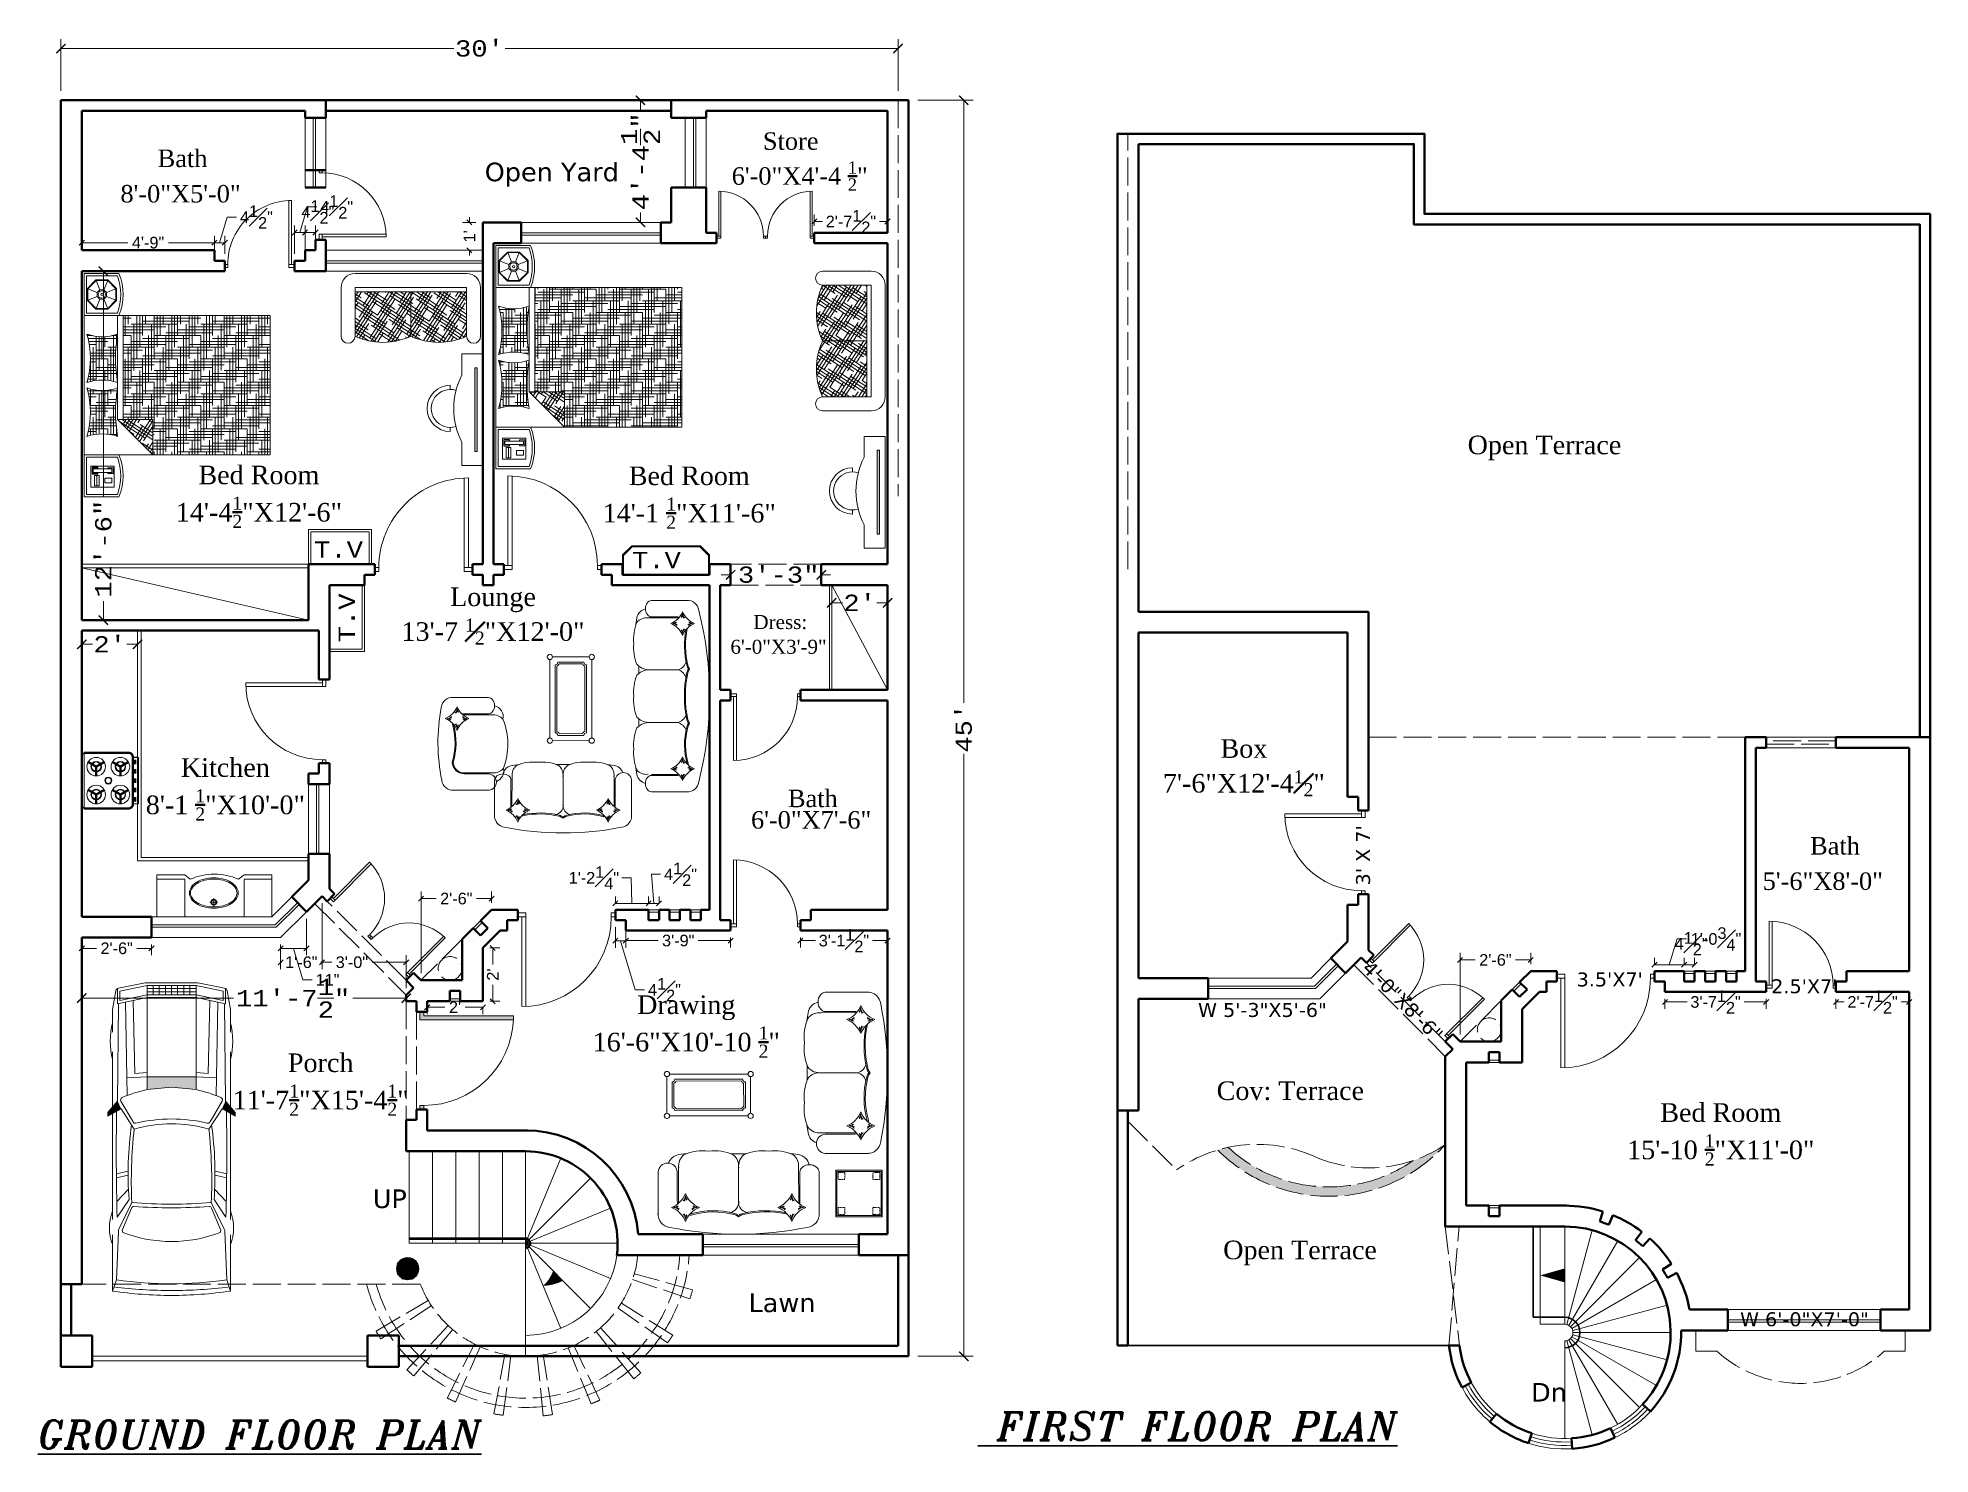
# Model space of a CAD drawing. Header units: inches. Extents: x 2050 to 2864, y 3259 to 3868.
import ezdxf

# ---------------------------------------------------------------- set-up
doc = ezdxf.new("R2010")
doc.units = ezdxf.units.IN
doc.header["$MEASUREMENT"] = 0
doc.header["$PDMODE"] = 2
doc.header["$PDSIZE"] = -2
for name, pattern in [('ACAD_ISO02W100', [15, 12, -3]), ('DASHED', [0.75, 0.5, -0.25]), ('DASHED2', [0.375, 0.25, -0.125])]:
    doc.linetypes.add(name, pattern=pattern)
doc.layers.get('0').update_dxf_attribs({"lineweight": 40})
for name, color, linetype, lineweight in [('D&W', 3, 'Continuous', 15), ('FIXTURE', 32, 'Continuous', 15), ('FURNITURE', 30, 'Continuous', 15), ('Hache', 25, 'Continuous', 15), ('HATCH 2', 63, 'Continuous', 15), ('Proj', 173, 'ACAD_ISO02W100', 18), ('Stear', 37, 'Continuous', 18), ('TEXT', 6, 'Continuous', 13), ('Wall', 46, 'Continuous', 53)]:
    doc.layers.add(name, color=color, linetype=linetype, lineweight=lineweight)
doc.styles.add('arl', font='arial.ttf', dxfattribs={"height": 5})
doc.styles.add('CURIERNEW', font='cour.ttf', dxfattribs={"height": 7})
doc.styles.add('ITALICT', font='italict', dxfattribs={"height": 6})
doc.styles.get("Standard").update_dxf_attribs({"font": 'verdana.ttf', "height": 9})
doc.styles.add('style2', font='times.ttf', dxfattribs={"height": 6})
doc.dimstyles.new('ARL-007', dxfattribs={"dimtxt": 3, "dimasz": 2.203125, "dimexe": 3, "dimexo": 3, "dimgap": 2, "dimtad": 0, "dimzin": 0, "dimdsep": 46, "dimlunit": 4, "dimtxsty": 'arl', "dimblk": 'OBLIQUE', "dimcen": 4.5, "dimclrd": 256, "dimclre": 256, "dimclrt": 256, "dimadec": 0, "dimazin": 0, "dimtfac": 1, "dimtofl": 0, "dimtmove": 1, "dimatfit": 3, "dimldrblk": 'CLOSEDBLANK', "dimfxl": 1, "dimfrac": 1, "dimtolj": 1, "dimtzin": 0, "dimlwd": 9, "dimlwe": 9, "dimarcsym": 0})
doc.dimstyles.new('CONTINUOUS DIM-1', dxfattribs={"dimtxt": 6, "dimasz": 4, "dimexe": 4, "dimexo": 4, "dimgap": 2, "dimtad": 0, "dimzin": 0, "dimdsep": 46, "dimlunit": 4, "dimtxsty": 'CURIERNEW', "dimblk": 'ARCHTICK', "dimcen": 6, "dimclrd": 256, "dimclre": 256, "dimclrt": 256, "dimadec": 0, "dimazin": 3, "dimtfac": 1, "dimtofl": 0, "dimtmove": 1, "dimatfit": 3, "dimldrblk": 'DOT', "dimfxl": 1, "dimtolj": 1, "dimtzin": 0, "dimlwd": 13, "dimlwe": 13, "dimarcsym": 0})

msp = doc.modelspace()

# ---------------------------------------------------------------- texts
for s, height, style, p in [('Store', 7.5, 'style2', (2361.713, 3819.905)), ('Bath', 7.5, 'style2', (2101.465, 3812.484)), ('8\'-0"X5\'-0"', 7.5, 'style2', (2085.434, 3797.262)), ('T.V', 7, 'CURIERNEW', (2168.704, 3644.528)), ('T.V', 7, 'CURIERNEW', (2305.403, 3640.028)), ('Dress:', 6, 'style2', (2357.621, 3613.869)), ('6\'-0"X3\'-9"', 6, 'style2', (2347.741, 3603.235)), ('Bath', 7.5, 'style2', (2372.491, 3537.288)), ('6\'-0"X7\'-6"', 7.5, 'style2', (2356.601, 3528.066)), ('Bath', 7.5, 'style2', (2812.035, 3516.917)), ('5\'-6"X8\'-0"', 7.5, 'style2', (2791.645, 3501.695))]:
    msp.add_text(s, height=height, dxfattribs=dict(style=style)).set_placement(p)
for s, height, p in [('Open Yard', 8, (2242.079, 3806.385)), ("3.5'X7'", 6, (2711.636, 3460.206)), ("2.5'X7'", 6, (2795.315, 3457.287)), ('W 5\'-3"X5\'-6"', 6, (2548.832, 3447.092)), ('UP', 8, (2193.944, 3364.925)), ('Lawn', 8, (2355.539, 3320.193)), ('W 6\'-0"X7\'-0"', 6, (2781.918, 3314.122)), ('Dn', 8, (2692.034, 3281.719))]:
    msp.add_text(s, height=height).set_placement(p)
at = {"style": 'CURIERNEW'}
msp.add_text('T.V', height=7, rotation=90, dxfattribs=at).set_placement((2186.252, 3608.109))
for s, rotation, p in [("3' X 7'", 90, (2622.786, 3503.626)), ('4\'-0"X8\'-6"', 315, (2619.008, 3467.604))]:
    msp.add_text(s, height=6, rotation=rotation).set_placement(p)
at = {"insert": (2406.804, 3814.938), "char_height": 7.5, "width": 67.47296, "attachment_point": 3, "style": 'style2'}
msp.add_mtext('\\A1;{\\fTimes New Roman CE|b0|i0|c238|p18;6\'-0"X4\'-4 \\H0.7x;\\S1/2;}"', dxfattribs=at)
at = {"char_height": 8, "attachment_point": 2}
for s, insert, width in [('\\A1;{\\fTimes New Roman Baltic|b0|i0|c0|p18;Open Terrace}', (2697.798, 3697.015), 112.49316), ('\\A1;{\\fTimes New Roman Baltic|b0|i0|c0|p18;Bed Room\\P14\'-4\\H0.7x;\\S1/2;\\H1.429x;"X12\'-6"}', (2144.99, 3684.122), 124.49316), ('\\A1;{\\fTimes New Roman Baltic|b0|i0|c0|p18;Bed Room\\P14\'-1 \\H0.7x;\\S1/2;\\H1.429x;"X11\'-6"}', (2330.04, 3683.742), 118.49316), ('\\A1;{\\fTimes New Roman Baltic|b0|i0|c0|p18;Lounge\\P13\'-7 \\H0.7x;\\S1#2;\\H1.429x;"X12\'-0"}', (2245.657, 3631.724), 112.49316), ('\\A1;{\\fTimes New Roman Baltic|b0|i0|c0|p18;Box\\fTimes New Roman Baltic|b0|i0|c186|p18;\\P\\fTimes New Roman Baltic|b0|i0|c0|p18;7\'-6"X12\'-4\\H0.7x;\\S1#2;\\H1.429x;"}', (2568.557, 3566.502), 112.49316), ('\\A1;{\\fTimes New Roman Baltic|b0|i0|c186|p18;Kitchen\\P\\fTimes New Roman Baltic|b0|i0|c0|p18;8\'-1 \\H0.7x;\\S1/2;\\H1.429x;"X10\'-0"}', (2130.572, 3558.318), 119.99316), ('\\A1;{\\fTimes New Roman Baltic|b0|i0|c0|p18;Drawing\\P16\'-6"X10\'-10 \\H0.7x;\\S1/2;\\H1.429x;"}', (2328.76, 3456.348), 118.49316), ('\\A1;{\\fTimes New Roman Baltic|b0|i0|c0|p18;Porch\\P11\'-7\\H0.7x;\\S1/2;\\H1.429x;"X15\'-4\\H0.7x;\\S1/2;\\H1.429x;"}', (2171.543, 3431.386), 112.49316), ('\\A1;{\\fTimes New Roman Baltic|b0|i0|c0|p18;Cov: Terrace}', (2588.538, 3419.388), 112.49316), ('\\A1;{\\fTimes New Roman Baltic|b0|i0|c0|p18;Bed Room\\P15\'-10 \\H0.7x;\\S1/2;\\H1.429x;"X11\'-0"}', (2773.623, 3409.992), 112.49316), ('\\A1;{\\fTimes New Roman Baltic|b0|i0|c0|p18;Open Terrace}', (2592.688, 3350.925), 112.49316)]:
    msp.add_mtext(s, dxfattribs=dict(at, insert=insert, width=width))
at = {"layer": 'TEXT', "color": 1, "lineweight": 30, "style": 'ITALICT'}
for s, p in [('%%UGROUND FLOOR PLAN', (2049.925, 3261.522)), ('%%U FIRST FLOOR PLAN', (2454.079, 3265.118))]:
    msp.add_text(s, height=12, dxfattribs=at).set_placement(p)

# ---------------------------------------------------------------- blocks, each defined once
blk = doc.blocks.new('door')
for p, q in [((-1, 0), (-1, 11.49)), ((-0.5, 0.5), (-0.5, 11.5)), ((-12, 0.5), (-12, 0)), ((-12, 0.5), (-11.5, 0.5)), ((-12, 0), (-11.5, 0)), ((-11.5, 0.5), (-11.5, 0)), ((-1, 0.5), (0, 0.5)), ((-1, 0), (0, 0)), ((0, 0), (0, 0.5))]:
    blk.add_line(p, q)
blk.add_arc((-0.5, 0.5), 11, 90, 180)
blk = doc.blocks.new('door2')
at = {"xscale": -1}
blk.add_blockref('door', (0, -0.25), dxfattribs=at)
blk = doc.blocks.new('_Oblique')
at = {"color": 0, "lineweight": -2}
blk.add_line((-0.5, -0.5), (0.5, 0.5), dxfattribs=at)
blk = doc.blocks.new('*D838')
at = {"layer": 'D&W', "lineweight": 9}
for p, q in [((2661.52, 3439.47), (2661.52, 3474.59)), ((2661.52, 3471.59), (2668.02, 3471.59)), ((2691.89, 3471.59), (2685.39, 3471.59)), ((2691.89, 3469.83), (2691.89, 3474.59))]:
    blk.add_line(p, q, dxfattribs=at)
at = {"layer": 'Defpoints', "color": 0}
for p in [(2691.89, 3471.59), (2691.89, 3466.83), (2661.52, 3436.47)]:
    blk.add_point(p, dxfattribs=at)
at = {"layer": 'D&W', "lineweight": 9, "xscale": 2.203125, "yscale": 2.203125, "zscale": 2.203125, "rotation": 180}
blk.add_blockref('_Oblique', (2661.52, 3471.59), dxfattribs=at)
at = {"layer": 'D&W', "lineweight": 9, "xscale": 2.203125, "yscale": 2.203125, "zscale": 2.203125}
blk.add_blockref('_Oblique', (2691.89, 3471.59), dxfattribs=at)
at = {"layer": 'D&W', "insert": (2676.71, 3471.59), "char_height": 5, "attachment_point": 5, "style": 'arl'}
blk.add_mtext('\\A1;2\'-6"', dxfattribs=at)
blk = doc.blocks.new('_ClosedBlank')
at = {"layer": 'Wall', "color": 0, "lineweight": -2}
for p, q in [((-1, 0.17), (0, 0)), ((-1, 0.17), (-1, -0.17)), ((0, 0), (-1, -0.17))]:
    blk.add_line(p, q, dxfattribs=at)
blk = doc.blocks.new('*D839')
at = {"layer": 'D&W', "lineweight": 9}
for p, q in [((2749.62, 3454.83), (2749.62, 3450.54)), ((2749.62, 3453.54), (2759.17, 3453.54)), ((2793.16, 3453.54), (2783.61, 3453.54)), ((2793.16, 3454.83), (2793.16, 3450.54))]:
    blk.add_line(p, q, dxfattribs=at)
at = {"layer": 'Defpoints', "color": 0}
for p in [(2749.62, 3457.83), (2793.16, 3457.83), (2793.16, 3453.54)]:
    blk.add_point(p, dxfattribs=at)
at = {"layer": 'D&W', "lineweight": 9, "xscale": 2.203125, "yscale": 2.203125, "zscale": 2.203125, "rotation": 180}
blk.add_blockref('_Oblique', (2749.62, 3453.54), dxfattribs=at)
at = {"layer": 'D&W', "lineweight": 9, "xscale": 2.203125, "yscale": 2.203125, "zscale": 2.203125}
blk.add_blockref('_Oblique', (2793.16, 3453.54), dxfattribs=at)
at = {"layer": 'D&W', "insert": (2771.39, 3453.54), "char_height": 5, "attachment_point": 5, "style": 'arl'}
blk.add_mtext('\\A1;3\'-7{\\H1.000000x;\\S1#2;}"', dxfattribs=at)
blk = doc.blocks.new('*D840')
at = {"layer": 'D&W', "lineweight": 9}
for p, q in [((2823.16, 3454.83), (2823.16, 3450.54)), ((2823.16, 3453.54), (2826.64, 3453.54)), ((2854.66, 3453.54), (2851.18, 3453.54)), ((2854.66, 3454.83), (2854.66, 3450.54))]:
    blk.add_line(p, q, dxfattribs=at)
at = {"layer": 'Defpoints', "color": 0}
for p in [(2823.16, 3457.83), (2854.66, 3457.83), (2854.66, 3453.54)]:
    blk.add_point(p, dxfattribs=at)
at = {"layer": 'D&W', "lineweight": 9, "xscale": 2.203125, "yscale": 2.203125, "zscale": 2.203125, "rotation": 180}
blk.add_blockref('_Oblique', (2823.16, 3453.54), dxfattribs=at)
at = {"layer": 'D&W', "lineweight": 9, "xscale": 2.203125, "yscale": 2.203125, "zscale": 2.203125}
blk.add_blockref('_Oblique', (2854.66, 3453.54), dxfattribs=at)
at = {"layer": 'D&W', "insert": (2838.91, 3453.54), "char_height": 5, "attachment_point": 5, "style": 'arl'}
blk.add_mtext('\\A1;2\'-7{\\H1.000000x;\\S1#2;}"', dxfattribs=at)
blk = doc.blocks.new('*D841')
at = {"layer": 'D&W', "lineweight": 9}
for p, q in [((2751.5, 3469.53), (2754.83, 3480.63)), ((2754.83, 3480.63), (2758.83, 3480.63)), ((2745.12, 3469.83), (2745.12, 3472.53)), ((2745.12, 3469.53), (2757.89, 3469.53)), ((2757.89, 3469.83), (2757.89, 3472.53))]:
    blk.add_line(p, q, dxfattribs=at)
at = {"layer": 'Defpoints', "color": 0}
for p in [(2745.12, 3466.83), (2757.89, 3469.53), (2757.89, 3466.83)]:
    blk.add_point(p, dxfattribs=at)
at = {"layer": 'D&W', "lineweight": 9, "xscale": 2.203125, "yscale": 2.203125, "zscale": 2.203125, "rotation": 180}
blk.add_blockref('_Oblique', (2745.12, 3469.53), dxfattribs=at)
at = {"layer": 'D&W', "lineweight": 9, "xscale": 2.203125, "yscale": 2.203125, "zscale": 2.203125}
blk.add_blockref('_Oblique', (2757.89, 3469.53), dxfattribs=at)
at = {"layer": 'D&W', "insert": (2771.61, 3480.63), "char_height": 5, "attachment_point": 5, "style": 'arl'}
blk.add_mtext('\\A1;1\'-0{\\H1.000000x;\\S3#4;}"', dxfattribs=at)
blk = doc.blocks.new('*D842')
at = {"layer": 'D&W', "lineweight": 9}
for p, q in [((2757.89, 3469.83), (2757.89, 3472.53)), ((2762.39, 3469.53), (2757.89, 3469.53)), ((2762.39, 3469.83), (2762.39, 3472.53))]:
    blk.add_line(p, q, dxfattribs=at)
at = {"layer": 'Defpoints', "color": 0}
for p in [(2757.89, 3469.53), (2757.89, 3466.83), (2762.39, 3466.83)]:
    blk.add_point(p, dxfattribs=at)
at = {"layer": 'D&W', "lineweight": 9, "xscale": 2.203125, "yscale": 2.203125, "zscale": 2.203125, "rotation": 180}
blk.add_blockref('_Oblique', (2757.89, 3469.53), dxfattribs=at)
at = {"layer": 'D&W', "lineweight": 9, "xscale": 2.203125, "yscale": 2.203125, "zscale": 2.203125}
blk.add_blockref('_Oblique', (2762.39, 3469.53), dxfattribs=at)
at = {"layer": 'D&W', "insert": (2760.87, 3478.55), "char_height": 5, "attachment_point": 5, "style": 'arl'}
blk.add_mtext('\\A1;4{\\H1.000000x;\\S1#2;}"', dxfattribs=at)
blk = doc.blocks.new('Sofa - Roundback Loveseat 5 ft.')
h = blk.add_hatch()
h.set_pattern_fill('HOUND', color=256, scale=20, angle=33, style=0)
h.paths.add_polyline_path([(24, -13.38), (0, -13.38), (0, -32.44, 0.217412), (24, -32.44, -0.001294), (24, -32.43)])
h.paths.add_polyline_path([(0, -13.38), (-24, -13.38), (-24, -32.44, 0.217412), (0, -32.44)])
at = {"linetype": 'Continuous'}
for p, q in [((-24, -5.47), (24, -5.47)), ((-30, -32.44), (-30, -11.47)), ((-24, -32.44), (-24, -11.47)), ((-24, -11.47), (24, -11.47)), ((-24, -13.38), (24, -13.38)), ((0, -32.44), (0, -13.38)), ((24, -32.46), (24, -11.47)), ((30, -11.47), (30, -32.44))]:
    blk.add_line(p, q, dxfattribs=at)
for centre, radius, start, end in [((-24, -11.47), 6, 90, 180), ((24, -11.47), 6, 0, 90), ((-27, -32.44), 3, 180, 0), ((-12, -6.15), 28.9, 245.46821, 294.53179), ((12, -6.15), 28.9, 245.46821, 294.53179), ((27, -32.44), 3, 180.00038, 359.99657)]:
    blk.add_arc(centre, radius, start, end)
blk = doc.blocks.new('Bed - Queen')
h = blk.add_hatch()
h.set_pattern_fill('HOUND', color=256, scale=20, style=0)
h.paths.add_polyline_path([(52, -14.4, -0.155105), (52, -1.2, -0.143083), (31.2, -1.2, -0.173107), (31.2, -14.4, -0.085782)])
h.paths.add_polyline_path([(28.8, -14.4, -0.155105), (28.8, -1.2, -0.143083), (8, -1.2, -0.173107), (8, -14.4, -0.085782)])
h = blk.add_hatch()
h.set_pattern_fill('HOUND', color=256, scale=20, angle=33, style=0)
h.paths.add_polyline_path([(44.8, -14.4), (44.8, -29.6), (60, -29.6)])
h = blk.add_hatch()
h.set_pattern_fill('HOUND', color=256, scale=20, style=0)
h.paths.add_polyline_path([(60, -29.6), (44.8, -29.6), (44.8, -16.8), (0, -16.8), (0, -80), (60, -80)])
at = {"linetype": 'Continuous'}
for p, q in [((0, -80), (0, 0)), ((0, 0), (60, 0)), ((60, 0), (60, -80)), ((64.78, -12.96), (64.78, -2.96)), ((64.78, -2.96), (73.78, -2.96)), ((65.28, -3.46), (65.28, -5.96)), ((65.28, -5.96), (66.03, -5.96)), ((65.53, -3.46), (65.53, -5.71)), ((68.03, -3.46), (65.53, -3.46)), ((65.53, -5.71), (66.03, -5.71)), ((66.03, -3.96), (66.03, -11.96)), ((66.03, -3.96), (67.53, -3.96)), ((67.53, -11.96), (67.53, -3.96)), ((67.53, -5.71), (68.03, -5.71)), ((67.53, -5.96), (68.28, -5.96)), ((68.03, -5.71), (68.03, -3.46)), ((68.28, -5.96), (68.28, -3.46)), ((73.28, -4.46), (68.78, -4.46)), ((68.78, -4.46), (68.78, -6.46)), ((68.78, -5.46), (73.28, -5.46)), ((68.78, -6.46), (73.28, -6.46)), ((73.28, -6.46), (73.28, -4.46)), ((73.78, -2.96), (73.78, -12.96)), ((0, -14.4), (44.8, -14.4)), ((60, -29.6), (44.8, -14.4)), ((44.8, -14.4), (44.8, -29.6)), ((73.78, -12.96), (64.78, -12.96)), ((65.53, -10.21), (66.03, -10.21)), ((65.53, -12.46), (65.53, -10.21)), ((68.03, -12.46), (65.53, -12.46)), ((66.03, -11.96), (67.53, -11.96)), ((67.53, -10.21), (68.03, -10.21)), ((68.03, -10.21), (68.03, -12.46)), ((72.03, -8.96), (70.03, -8.96)), ((70.03, -8.96), (70.03, -11.96)), ((70.03, -11.96), (72.03, -11.96)), ((72.03, -11.96), (72.03, -8.96)), ((44.8, -16.8), (0, -16.8)), ((44.8, -29.6), (60, -29.6)), ((60, -80), (0, -80))]:
    blk.add_line(p, q, dxfattribs=at)
for p, q in [((-11, -6.83), (-15, -5.17)), ((-9.83, -5.66), (-11.49, -1.66)), ((-8.17, -5.66), (-6.51, -1.66)), ((-7, -6.83), (-3, -5.17)), ((-11, -8.49), (-15, -10.14)), ((-9.83, -9.66), (-11.49, -13.66)), ((-8.17, -9.66), (-6.51, -13.66)), ((-7, -8.49), (-3, -10.14))]:
    blk.add_line(p, q)
for points in [[(-18, -15), (-18, 0), (0, 0), (0, -15)], [(78, -15), (78, 0), (60, 0), (60, -15)]]:
    blk.add_lwpolyline(points)
for points in [[(-18, 0), (0, 0), (0, -15, -0.193383), (-18, -15)], [(78, 0), (60, 0), (60, -15, 0.193383), (78, -15)], [(-17, -1), (-1, -1), (-1, -14.31, -0.178359), (-17, -14.31)], [(77, -1), (61, -1), (61, -14.31, 0.178359), (77, -14.31)]]:
    blk.add_lwpolyline(points, format="xyb", close=True)
for points in [[(-11.59, -1.41), (-15.25, -5.07), (-15.25, -10.25), (-11.59, -13.91), (-6.41, -13.91), (-2.75, -10.25), (-2.75, -5.07), (-6.41, -1.41)], [(-11.49, -1.66), (-15, -5.17), (-15, -10.14), (-11.49, -13.66), (-6.51, -13.66), (-3, -10.14), (-3, -5.17), (-6.51, -1.66)], [(-9.83, -5.66), (-11, -6.83), (-11, -8.49), (-9.83, -9.66), (-8.17, -9.66), (-7, -8.49), (-7, -6.83), (-8.17, -5.66)]]:
    blk.add_lwpolyline(points, close=True)
for radius in [1.58, 0.504]:
    blk.add_circle((-9, -7.66), radius)
for centre, radius, start, end in [((18.4, 34.4), 37.09, 253.71441, 286.28559), ((-10.49, -7.8), 19.63, 340.358, 19.642), ((49.56, -7.8), 21.79, 162.36674, 197.63326), ((41.6, 34.4), 37.09, 253.71441, 286.28559), ((12.71, -7.8), 19.63, 340.358, 19.642), ((72.76, -7.8), 21.79, 162.36674, 197.63326), ((-9, 7.4), 24.14, 248.11014, 291.88986), ((18.4, -74.57), 61.07, 80.19416, 99.80584), ((41.6, -74.57), 61.07, 80.19416, 99.80584), ((69, 7.4), 24.14, 248.11014, 291.88986)]:
    blk.add_arc(centre, radius, start, end)
blk = doc.blocks.new('Dressing Tabel')
at = {"layer": 'FURNITURE'}
blk.add_hatch(color=256, dxfattribs=at).paths.add_polyline_path([(452.82, 1075.11), (451.82, 1075.11), (451.82, 1039.1), (452.82, 1039.1)])
for p, q in [((455.32, 1081.11), (446.3, 1081.11)), ((446.3, 1081.11), (446.3, 1071.21)), ((451.82, 1039.1), (451.82, 1075.11)), ((452.82, 1075.11), (451.82, 1075.11)), ((452.82, 1039.1), (452.82, 1075.11)), ((455.32, 1033.1), (455.32, 1081.11)), ((441.28, 1064.74), (441.28, 1066.54)), ((441.28, 1046.62), (441.28, 1048.42)), ((446.3, 1033.1), (446.3, 1042.11)), ((452.82, 1039.1), (451.82, 1039.1)), ((455.32, 1033.1), (446.3, 1033.1))]:
    blk.add_line(p, q, dxfattribs=at)
for centre, radius, start, end in [((441.28, 1056.58), 9.96, 90, 270), ((474.3, 1056.66), 31.56, 152.54112, 207.45888), ((441.28, 1056.58), 8.16, 72.7545, 287.53443)]:
    blk.add_arc(centre, radius, start, end, dxfattribs=at)
blk = doc.blocks.new('OVEN')
at = {"layer": 'FIXTURE', "linetype": 'Continuous'}
for p, q in [((-10.99, 12.44), (-9.99, 13.44)), ((-10.99, -9.56), (-10.99, 12.44)), ((-9.99, -10.56), (-9.99, 13.44)), ((-10.99, -9.56), (-9.99, -10.56))]:
    blk.add_line(p, q, dxfattribs=at)
for points, const_width in [([(-9.99, 13.44), (9.01, 13.44, -0.414214), (11.01, 11.44), (11.01, -8.56, -0.414214), (9.01, -10.56), (-9.99, -10.56)], 1), ([(11.01, 11.44), (13.1, 11.44, -0.414214), (13.35, 11.19), (13.35, 1.32)], 0.5), ([(11.01, -8.58), (13.1, -8.58, 0.414214), (13.35, -8.33), (13.35, 1.54)], 0.5)]:
    blk.add_lwpolyline(points, format="xyb", dxfattribs=dict(at, const_width=const_width))
at = {"layer": 'FIXTURE', "linetype": 'Continuous', "const_width": 1}
for points in [[(-4.79, 7.44), (-8.25, 9.44)], [(-4.79, 7.44), (-1.32, 9.44)], [(5.62, 7.44), (2.16, 9.44)], [(5.62, 7.44), (9.08, 9.44)], [(12, 10.44), (12, 8.44)], [(-4.79, 7.44), (-4.79, 3.44)], [(5.62, 7.44), (5.62, 3.44)], [(12, 6.44), (12, 4.44)], [(12, 2.44), (12, 0.44)], [(-4.79, -4.56), (-8.25, -2.56)], [(-4.79, -4.56), (-1.32, -2.56)], [(-4.79, -4.56), (-4.79, -8.56)], [(5.62, -4.56), (2.16, -2.56)], [(5.62, -4.56), (9.08, -2.56)], [(5.62, -4.56), (5.62, -8.56)], [(12, -1.56), (12, -3.56)], [(12, -5.56), (12, -7.56)]]:
    blk.add_lwpolyline(points, dxfattribs=at)
at = {"layer": 'FIXTURE', "linetype": 'Continuous'}
for centre, radius in [((-4.79, 7.44), 4), ((-4.79, 7.44), 2.25), ((-4.79, 7.44), 2), ((5.62, 7.44), 4), ((5.62, 7.44), 2.25), ((5.62, 7.44), 2), ((0.42, 1.44), 1.5), ((0.42, 1.44), 1.25), ((-4.79, -4.56), 4), ((-4.79, -4.56), 2.25), ((-4.79, -4.56), 2), ((5.62, -4.56), 4), ((5.62, -4.56), 2.25), ((5.62, -4.56), 2)]:
    blk.add_circle(centre, radius, dxfattribs=at)
blk = doc.blocks.new('SOFA3-1')
for p, q in [((-13.35, -16.32), (-13.35, -31.24)), ((13.37, -15.81), (13.38, -31.16)), ((-39.58, -36.82), (-36.07, -37.27)), ((-11.43, -35.88), (-15.24, -35.88)), ((15.19, -35.88), (11.49, -35.88)), ((39.58, -36.82), (36.07, -37.27))]:
    blk.add_line(p, q)
for points in [[(-48.44, -10.55), (-48.44, -29.45)], [(-40.13, -16.86), (-40.13, -29.45)], [(-39.63, -16.86), (-39.63, -29.45)], [(39.63, -16.86), (39.54, -31.15)], [(40.13, -16.86), (40.13, -28.52)], [(40.13, -16.86), (40.13, -29.45)], [(48.44, -10.55), (48.44, -29.41)]]:
    blk.add_lwpolyline(points)
for centre, radius, start, end in [((0, -171.75), 171.75, 75.37963, 104.62037), ((-42.72, -11.25), 5.73, 96.33991, 183.29191), ((-46.66, -3.74), 10.68, 291.59816, 338.40184), ((-26.8, -3.74), 10.68, 201.59816, 248.40184), ((26.78, -3.74), 10.68, 291.59816, 338.40184), ((46.64, -3.74), 10.68, 201.59816, 248.40184), ((42.72, -11.25), 5.73, 356.70809, 83.66009), ((-46.66, -23.6), 10.68, 21.59816, 68.40184), ((-34.13, -16.86), 6, 164.98405, 180), ((-34.13, -16.86), 5.5, 167.50311, 180), ((-26.8, -23.6), 10.68, 111.59816, 158.40184), ((-34.13, -16.86), 6, 90, 95.69845), ((-34.93, -16.54), 5.23, 81.47608, 83.0337), ((-24.58, 21.95), 34.67, 253.75719, 285.06422), ((-34.13, -16.86), 5.5, 90, 91.4866), ((-24.58, 21.95), 34.18, 253.76626, 285.03724), ((-19.14, -17.57), 5.92, 12.22498, 71.8123), ((-20.22, 2.14), 13.94, 288.85896, 298.04097), ((-17.63, -4.69), 7.14, 286.7826, 302.64142), ((-10.22, -5.43), 6.37, 236.04953, 254.1133), ((-9.98, -4.77), 6.57, 234.94704, 253.6307), ((-7.65, -17.47), 5.82, 109.7922, 168.62227), ((0.01, 45.74), 58.53, 258.1994, 281.8006), ((0.01, 45.81), 58.1, 258.24762, 281.75238), ((7.08, -18.29), 6.76, 21.5205, 68.12458), ((9.99, -4.77), 6.57, 286.3693, 305.05296), ((10.23, -5.43), 6.37, 285.8867, 303.95047), ((18.99, -17.63), 5.91, 102.4508, 162.01963), ((20.23, 2.14), 13.94, 241.95903, 251.14104), ((17.64, -4.69), 7.14, 237.35858, 253.2174), ((25.57, 30.68), 43.41, 256.70807, 280.60929), ((25.63, 30.11), 42.34, 256.47615, 281.5942), ((26.78, -23.6), 10.68, 21.59816, 68.40184), ((34.91, -16.54), 5.23, 96.9663, 98.52392), ((46.64, -23.6), 10.68, 111.59816, 158.40184), ((34.91, -16.54), 4.73, 356.48007, 11.33127), ((34.91, -16.54), 5.23, 356.48007, 14.29349), ((-45.71, -29.26), 2.67, 183.92601, 235.38205), ((-44.5, -28.2), 4.26, 230.06597, 273.62083), ((-43.96, -28.2), 4.26, 266.37917, 309.93403), ((-38.64, -31.27), 5.63, 192.10928, 260.28571), ((-42.75, -29.26), 2.67, 304.61795, 356.07399), ((-33.29, -31.93), 6.3, 172.90713, 230.73166), ((-28.96, -17.22), 21.28, 246.98295, 276.13079), ((-24.41, -17.22), 21.28, 263.86921, 293.01705), ((-22.34, -30.27), 9.04, 313.71151, 353.80666), ((-4.28, -30.21), 9.13, 186.46622, 226.18604), ((-2.28, -17.22), 21.28, 246.98295, 276.13079), ((2.26, -17.22), 21.28, 263.86921, 293.01705), ((4.05, -30.06), 9.39, 314.08287, 353.28355), ((22.14, -30.42), 8.79, 184.82567, 226.59523), ((24.41, -17.22), 21.28, 246.98295, 276.13079), ((28.96, -17.22), 21.28, 263.86921, 293.01705), ((33.29, -31.93), 6.3, 309.26834, 7.09287), ((38.64, -31.27), 5.63, 279.71429, 347.89072), ((42.75, -29.26), 2.67, 183.92601, 235.38205), ((43.96, -28.2), 4.26, 230.06597, 273.62083), ((44.5, -28.2), 4.26, 266.37917, 309.93403), ((45.71, -29.26), 2.67, 304.61795, 356.07399)]:
    blk.add_arc(centre, radius, start, end)
for points, knots in [([(-37.47, -10.3), (-37.28, -10.04), (-36.96, -9.59), (-36.77, -8.06), (-36.6, -10.09), (-35.99, -10.55), (-35.68, -10.79)], [0, 0, 0, 0, 1.075635, 1.826983, 3.031618, 4.324863, 4.324863, 4.324863, 4.324863]), ([(37.45, -10.3), (37.26, -10.04), (36.94, -9.59), (36.75, -8.06), (36.58, -10.09), (35.97, -10.55), (35.66, -10.79)], [0, 0, 0, 0, 1.075635, 1.826983, 3.031618, 4.324863, 4.324863, 4.324863, 4.324863]), ([(-40.06, -14.42), (-40.32, -14.23), (-40.77, -13.92), (-42.31, -13.75), (-40.28, -13.55), (-39.83, -12.94), (-39.59, -12.62)], [0, 0, 0, 0, 1.075635, 1.826983, 3.031618, 4.324863, 4.324863, 4.324863, 4.324863]), ([(-39.86, -14.28), (-40.21, -14.08), (-41.06, -13.62), (-40.02, -13.39), (-39.42, -13.26)], [0, 0, 0, 0, 0.908054, 2.166354, 2.166354, 2.166354, 2.166354]), ([(-37.47, -17.03), (-37.28, -17.3), (-36.96, -17.74), (-36.77, -19.27), (-36.6, -17.24), (-35.99, -16.79), (-35.68, -16.55)], [0, 0, 0, 0, 1.075635, 1.826983, 3.031618, 4.324863, 4.324863, 4.324863, 4.324863]), ([(-37.34, -10.55), (-37.15, -10.19), (-36.69, -9.35), (-36.46, -10.38), (-36.33, -10.98)], [0, 0, 0, 0, 0.908054, 2.166354, 2.166354, 2.166354, 2.166354]), ([(-37.34, -16.8), (-37.15, -17.16), (-36.69, -18), (-36.46, -16.97), (-36.33, -16.37)], [0, 0, 0, 0, 0.908054, 2.166354, 2.166354, 2.166354, 2.166354]), ([(-33.6, -14.29), (-33.25, -14.1), (-32.4, -13.64), (-33.43, -13.41), (-34.03, -13.28)], [0, 0, 0, 0, 0.908054, 2.166354, 2.166354, 2.166354, 2.166354]), ([(-33.41, -14.42), (-33.14, -14.23), (-32.69, -13.92), (-31.16, -13.75), (-33.19, -13.55), (-33.64, -12.94), (-33.87, -12.62)], [0, 0, 0, 0, 1.075635, 1.826983, 3.031618, 4.324863, 4.324863, 4.324863, 4.324863]), ([(33.39, -14.42), (33.12, -14.23), (32.67, -13.92), (31.14, -13.75), (33.17, -13.55), (33.61, -12.94), (33.85, -12.62)], [0, 0, 0, 0, 1.075635, 1.826983, 3.031618, 4.324863, 4.324863, 4.324863, 4.324863]), ([(33.58, -14.29), (33.23, -14.1), (32.38, -13.64), (33.41, -13.41), (34.01, -13.28)], [0, 0, 0, 0, 0.908054, 2.166354, 2.166354, 2.166354, 2.166354]), ([(37.45, -17.03), (37.26, -17.3), (36.94, -17.74), (36.75, -19.27), (36.58, -17.24), (35.97, -16.79), (35.66, -16.55)], [0, 0, 0, 0, 1.075635, 1.826983, 3.031618, 4.324863, 4.324863, 4.324863, 4.324863]), ([(37.32, -10.55), (37.13, -10.19), (36.67, -9.35), (36.44, -10.38), (36.3, -10.98)], [0, 0, 0, 0, 0.908054, 2.166354, 2.166354, 2.166354, 2.166354]), ([(37.32, -16.8), (37.13, -17.16), (36.67, -18), (36.44, -16.97), (36.3, -16.37)], [0, 0, 0, 0, 0.908054, 2.166354, 2.166354, 2.166354, 2.166354]), ([(39.84, -14.28), (40.19, -14.08), (41.04, -13.62), (40, -13.39), (39.4, -13.26)], [0, 0, 0, 0, 0.908054, 2.166354, 2.166354, 2.166354, 2.166354]), ([(40.03, -14.42), (40.3, -14.23), (40.75, -13.92), (42.28, -13.75), (40.26, -13.55), (39.81, -12.94), (39.57, -12.62)], [0, 0, 0, 0, 1.075635, 1.826983, 3.031618, 4.324863, 4.324863, 4.324863, 4.324863])]:
    blk.add_open_spline(points, degree=3, knots=knots)
blk = doc.blocks.new('SOFA2-1')
for p, q in [((0, -13.71), (0, -28.96)), ((-25.8, -34.21), (-22.29, -34.67)), ((-3.28, -34.58), (3.28, -34.58)), ((25.8, -34.21), (22.29, -34.67))]:
    blk.add_line(p, q)
for points in [[(-34.65, -7.95), (-34.65, -26.84)], [(34.65, -7.95), (34.65, -26.84)], [(-26.35, -14.25), (-26.35, -26.84)], [(-25.85, -14.25), (-25.85, -28.86)], [(25.85, -14.25), (25.76, -28.54)], [(26.35, -14.25), (26.35, -26.84)]]:
    blk.add_lwpolyline(points)
for centre, radius, start, end in [((0, -149.5), 149.5, 78.59172, 101.40828), ((-28.94, -8.64), 5.73, 96.33991, 183.29191), ((-32.79, -1.57), 10.68, 291.59816, 338.40184), ((-12.92, -1.57), 10.68, 201.59816, 248.40184), ((-3.55, -2.82), 5.87, 285.8867, 307.20771), ((-3.55, -2.82), 6.37, 285.8867, 303.95047), ((3.86, -2.09), 6.64, 234.46754, 253.2174), ((3.86, -2.09), 7.14, 237.35858, 253.2174), ((12.92, -1.57), 10.68, 291.59816, 338.40184), ((32.79, -1.57), 10.68, 201.59816, 248.40184), ((28.94, -8.64), 5.73, 356.70809, 83.66009), ((-32.79, -21.44), 10.68, 21.59816, 68.40184), ((-20.35, -14.25), 6, 168.04011, 180), ((-20.35, -14.25), 5.5, 170.78524, 180), ((-12.92, -21.44), 10.68, 111.59816, 158.40184), ((-20.35, -14.25), 6, 90, 98.20037), ((-20.35, -14.25), 5.5, 90, 94.80928), ((-10.74, 24.93), 35.05, 253.84295, 284.78628), ((-10.77, 24.74), 34.35, 253.80659, 284.89376), ((-4.66, -13.93), 4.73, 356.48007, 79.77769), ((4.66, -13.93), 4.73, 98.82925, 183.51993), ((11.79, 33.29), 43.41, 256.70807, 281.51708), ((11.84, 32.72), 42.34, 256.47615, 281.5942), ((12.92, -21.44), 10.68, 21.59816, 68.40184), ((21.13, -13.93), 5.23, 92.7659, 98.52392), ((21.13, -13.93), 4.73, 98.37805, 98.52392), ((32.79, -21.44), 10.68, 111.59816, 158.40184), ((21.13, -13.93), 4.73, 356.48007, 7.24023), ((21.13, -13.93), 5.23, 356.48007, 10.58559), ((-30.5, -26.38), 4.18, 186.35509, 353.64491), ((-24.85, -28.66), 5.63, 199.51247, 260.28571), ((-19.51, -29.32), 6.3, 172.90713, 230.73166), ((-6.3, -29.32), 6.3, 309.26834, 7.09287), ((6.3, -29.32), 6.3, 172.90713, 230.73166), ((19.51, -29.32), 6.3, 309.26834, 7.09287), ((24.85, -28.66), 5.63, 279.71429, 347.89072), ((28.97, -26.65), 2.67, 183.92601, 235.38205), ((30.18, -25.59), 4.26, 230.06597, 273.62083), ((30.72, -25.59), 4.26, 266.37917, 309.93403), ((31.93, -26.65), 2.67, 304.61795, 356.07399), ((-15.18, -14.61), 21.28, 246.98295, 276.13079), ((-10.63, -14.61), 21.28, 263.86921, 293.01705), ((10.63, -14.61), 21.28, 246.98295, 276.13079), ((15.18, -14.61), 21.28, 263.86921, 293.01705)]:
    blk.add_arc(centre, radius, start, end)
for points, knots in [([(-22.12, -8.14), (-22.31, -7.88), (-22.63, -7.43), (-22.81, -5.9), (-22.99, -7.93), (-23.59, -8.39), (-23.9, -8.63)], [0, 0, 0, 0, 1.075635, 1.826983, 3.031618, 4.324863, 4.324863, 4.324863, 4.324863]), ([(-22.25, -8.38), (-22.44, -8.03), (-22.9, -7.19), (-23.13, -8.22), (-23.26, -8.82)], [0, 0, 0, 0, 0.908054, 2.166354, 2.166354, 2.166354, 2.166354]), ([(22.12, -8.14), (22.31, -7.88), (22.63, -7.43), (22.81, -5.9), (22.99, -7.93), (23.59, -8.39), (23.9, -8.63)], [0, 0, 0, 0, 1.075635, 1.826983, 3.031618, 4.324863, 4.324863, 4.324863, 4.324863]), ([(22.25, -8.38), (22.44, -8.03), (22.9, -7.19), (23.13, -8.22), (23.26, -8.82)], [0, 0, 0, 0, 0.908054, 2.166354, 2.166354, 2.166354, 2.166354]), ([(-26.18, -12.26), (-26.44, -12.07), (-26.9, -11.76), (-28.43, -11.59), (-26.4, -11.39), (-25.95, -10.78), (-25.72, -10.46)], [0, 0, 0, 0, 1.075635, 1.826983, 3.031618, 4.324863, 4.324863, 4.324863, 4.324863]), ([(-25.98, -12.13), (-26.34, -11.94), (-27.18, -11.48), (-26.15, -11.25), (-25.55, -11.12)], [0, 0, 0, 0, 0.908054, 2.166354, 2.166354, 2.166354, 2.166354]), ([(-22.12, -14.87), (-22.31, -15.14), (-22.63, -15.58), (-22.81, -17.11), (-22.99, -15.08), (-23.59, -14.62), (-23.9, -14.39)], [0, 0, 0, 0, 1.075635, 1.826983, 3.031618, 4.324863, 4.324863, 4.324863, 4.324863]), ([(-22.25, -14.64), (-22.44, -14.99), (-22.9, -15.84), (-23.13, -14.81), (-23.26, -14.21)], [0, 0, 0, 0, 0.908054, 2.166354, 2.166354, 2.166354, 2.166354]), ([(-19.73, -12.11), (-19.37, -11.92), (-18.53, -11.46), (-19.56, -11.23), (-20.16, -11.1)], [0, 0, 0, 0, 0.908054, 2.166354, 2.166354, 2.166354, 2.166354]), ([(-19.53, -12.26), (-19.26, -12.07), (-18.81, -11.76), (-17.28, -11.59), (-19.31, -11.39), (-19.76, -10.78), (-19.99, -10.46)], [0, 0, 0, 0, 1.075635, 1.826983, 3.031618, 4.324863, 4.324863, 4.324863, 4.324863]), ([(19.53, -12.26), (19.26, -12.07), (18.81, -11.76), (17.28, -11.59), (19.31, -11.39), (19.76, -10.78), (19.99, -10.46)], [0, 0, 0, 0, 1.075635, 1.826983, 3.031618, 4.324863, 4.324863, 4.324863, 4.324863]), ([(19.73, -12.11), (19.37, -11.92), (18.53, -11.46), (19.56, -11.23), (20.16, -11.1)], [0, 0, 0, 0, 0.908054, 2.166354, 2.166354, 2.166354, 2.166354]), ([(22.12, -14.87), (22.31, -15.14), (22.63, -15.58), (22.81, -17.11), (22.99, -15.08), (23.59, -14.62), (23.9, -14.39)], [0, 0, 0, 0, 1.075635, 1.826983, 3.031618, 4.324863, 4.324863, 4.324863, 4.324863]), ([(22.25, -14.64), (22.44, -14.99), (22.9, -15.84), (23.13, -14.81), (23.26, -14.21)], [0, 0, 0, 0, 0.908054, 2.166354, 2.166354, 2.166354, 2.166354]), ([(25.98, -12.13), (26.34, -11.94), (27.18, -11.48), (26.15, -11.25), (25.55, -11.12)], [0, 0, 0, 0, 0.908054, 2.166354, 2.166354, 2.166354, 2.166354]), ([(26.18, -12.26), (26.44, -12.07), (26.9, -11.76), (28.43, -11.59), (26.4, -11.39), (25.95, -10.78), (25.72, -10.46)], [0, 0, 0, 0, 1.075635, 1.826983, 3.031618, 4.324863, 4.324863, 4.324863, 4.324863])]:
    blk.add_open_spline(points, degree=3, knots=knots)
blk = doc.blocks.new('AAA')
at = {"layer": 'FURNITURE', "linetype": 'Continuous'}
for p, q in [((-11.6, 16.7), (29.4, 35.1)), ((31.4, 34.3), (40, 15.2)), ((-7.7, 15.2), (27.9, 31.1)), ((-6.5, 14.6), (27.6, 29.9)), ((29.3, 29.2), (34.8, 17)), ((29.9, 30.4), (36, 16.7)), ((-3.8, -4.4), (-12.4, 14.7)), ((-2.3, -0.5), (-8.4, 13.2)), ((-1.7, 0.7), (-7.2, 12.9)), ((39.2, 13.2), (-1.8, -5.2)), ((35.3, 14.7), (-0.3, -1.2)), ((34.1, 15.3), (0, 0))]:
    blk.add_line(p, q, dxfattribs=at)
for centre in [(30.8, 35.7), (-13, 16.1), (40.6, 13.8), (-3.2, -5.8)]:
    blk.add_circle(centre, 1.5, dxfattribs=at)
for centre, radius, start, end in [((29.3, 31.7), 2.5, 227.7047, 270.5484), ((29.3, 31.7), 1.5, 204.1266, 294.1266), ((-9, 14.6), 1.5, 294.1266, 24.1266), ((-9, 14.6), 2.5, 317.7047, 0.5484), ((36.6, 15.3), 2.5, 137.7047, 180.5484), ((36.6, 15.3), 1.5, 114.1266, 204.1266), ((-1.7, -1.8), 2.5, 47.7047, 90.5484), ((-1.7, -1.8), 1.5, 24.1266, 114.1266)]:
    blk.add_arc(centre, radius, start, end, dxfattribs=at)
blk = doc.blocks.new('SINK-2')
at = {"layer": 'FIXTURE'}
for p, q in [((-7.76, 29.17), (-7.76, 41.17)), ((10.24, 41.17), (-7.76, 41.17)), ((-5.96, 26.77), (-7.76, 29.17)), ((5.78, 16.68), (2.21, 16.68)), ((3.97, 18.45), (3.97, 14.89)), ((-5.96, 6.07), (-7.76, 3.67)), ((-7.76, -8.33), (-7.76, 3.67)), ((10.24, -8.33), (-7.76, -8.33))]:
    blk.add_line(p, q, dxfattribs=at)
at = {"layer": 'FIXTURE', "linetype": 'DASHED2'}
for p, q in [((-5.96, 29.17), (-5.96, 41.17)), ((10.24, 29.17), (-5.96, 29.17)), ((-5.96, -8.33), (-5.96, 3.67)), ((10.24, 3.67), (-5.96, 3.67))]:
    blk.add_line(p, q, dxfattribs=at)
at = {"layer": 'FIXTURE'}
for points in [[(6.5, 16.68, -0.060974), (5.99, 12.56, -0.074343), (4.67, 9.36, -0.106943), (2.4, 6.93, -0.152216), (0, 6.18, -0.152216), (-2.4, 6.93, -0.106943), (-4.67, 9.36, -0.074343), (-5.99, 12.56, -0.060974), (-6.5, 16.68, -0.060974), (-5.99, 20.81, -0.074343), (-4.67, 24.01, -0.106943), (-2.4, 26.44, -0.152216), (0, 27.18, -0.152216), (2.4, 26.44, -0.106943), (4.67, 24.01, -0.074343), (5.99, 20.81, -0.060974)], [(6, 16.68, -0.060974), (5.51, 12.68, -0.074343), (4.24, 9.61, -0.106943), (2.11, 7.34, -0.152216), (0, 6.68, -0.152216), (-2.11, 7.34, -0.106943), (-4.24, 9.61, -0.074343), (-5.51, 12.68, -0.060974), (-6, 16.68, -0.060974), (-5.51, 20.69, -0.074343), (-4.24, 23.75, -0.106943), (-2.11, 26.03, -0.152216), (0, 26.68, -0.152216), (2.11, 26.03, -0.106943), (4.24, 23.75, -0.074343), (5.51, 20.69, -0.060974)]]:
    blk.add_lwpolyline(points, format="xyb", close=True, dxfattribs=at)
for radius in [1.25, 1]:
    blk.add_circle((3.97, 16.68), radius, dxfattribs=at)
blk.add_arc((18.1, 16.42), 26.18, 156.71479, 203.28521, dxfattribs=at)
blk = doc.blocks.new('car 1')
at = {"layer": 'FURNITURE', "linetype": 'Continuous'}
for p, q in [((2008.99, 410.75), (2007.63, 402.72)), ((2009.74, 405.16), (2009.74, 411.79)), ((2009.74, 405.16), (2022.45, 407.86)), ((2021.69, 414.2), (2010.15, 411.94)), ((2010.79, 410.57), (2022.45, 413.05)), ((2010.79, 406.59), (2010.79, 410.57)), ((2010.79, 406.59), (2022.45, 409.06)), ((2032.97, 414.23), (2022.04, 414.23)), ((2022.45, 413.05), (2032.97, 413.05)), ((2022.45, 368.29), (2022.45, 413.05)), ((2022.45, 411.72), (2032.97, 411.72)), ((2022.45, 410.39), (2032.97, 410.39)), ((2022.45, 409.06), (2032.97, 409.06)), ((2022.45, 407.86), (2032.97, 407.86)), ((2025.08, 409.06), (2025.08, 413.05)), ((2027.71, 409.06), (2027.71, 413.05)), ((2030.34, 409.06), (2030.34, 413.05)), ((2032.97, 414.23), (2043.91, 414.23)), ((2043.5, 413.05), (2032.97, 413.05)), ((2032.97, 409.06), (2032.97, 413.05)), ((2043.5, 411.72), (2032.97, 411.72)), ((2043.5, 410.39), (2032.97, 410.39)), ((2043.5, 409.06), (2032.97, 409.06)), ((2043.5, 407.86), (2032.97, 407.86)), ((2035.6, 409.06), (2035.6, 413.05)), ((2038.24, 409.06), (2038.24, 413.05)), ((2040.87, 409.06), (2040.87, 413.05)), ((2055.16, 410.57), (2043.5, 413.05)), ((2043.5, 368.29), (2043.5, 413.05)), ((2055.16, 406.59), (2043.5, 409.06)), ((2056.21, 405.16), (2043.5, 407.86)), ((2044.25, 414.2), (2055.8, 411.94)), ((2055.16, 406.59), (2055.16, 410.57)), ((2056.21, 405.16), (2056.21, 411.79)), ((2056.96, 410.75), (2058.31, 402.72)), ((2007.58, 393.04), (2007.58, 402.1)), ((2010.17, 405.25), (2009.79, 363.38)), ((2013.85, 365.77), (2013.13, 405.88)), ((2017.23, 375.19), (2016.47, 406.59)), ((2048.71, 375.19), (2049.48, 406.59)), ((2052.09, 365.77), (2052.82, 405.88)), ((2055.77, 405.25), (2056.16, 363.38)), ((2058.36, 393.04), (2058.36, 402.1)), ((2007.58, 360.79), (2007.58, 384.59)), ((2058.36, 360.79), (2058.36, 384.59)), ((2022.45, 375.69), (2017.23, 375.19)), ((2043.5, 375.69), (2048.71, 375.19)), ((2022.45, 373.82), (2013.72, 373.31)), ((2022.45, 373.82), (2032.97, 373.82)), ((2032.97, 369.35), (2022.45, 368.29)), ((2043.5, 373.82), (2032.97, 373.82)), ((2043.5, 368.29), (2032.97, 369.35)), ((2043.5, 373.82), (2052.23, 373.31)), ((2009.79, 363.38), (2005.63, 358.5)), ((2011.27, 360.11), (2005.63, 356.92)), ((2005.63, 358.5), (2005.63, 356.92)), ((2016.43, 354.4), (2011.21, 363.31)), ((2016.93, 351.36), (2011.27, 360.11)), ((2049.02, 351.36), (2054.67, 360.11)), ((2049.52, 354.4), (2054.74, 363.31)), ((2054.67, 360.11), (2060.32, 356.92)), ((2056.16, 363.38), (2060.32, 358.5)), ((2060.32, 358.5), (2060.32, 356.92)), ((2007.58, 312.46), (2007.58, 358.03)), ((2058.36, 312.46), (2058.36, 358.03)), ((2014.28, 333.18), (2009.26, 332.06)), ((2014.28, 331.55), (2009.27, 330.44)), ((2009.43, 320.25), (2014.43, 325.57)), ((2056.52, 320.25), (2051.52, 325.57)), ((2051.66, 333.18), (2056.69, 332.06)), ((2051.66, 331.55), (2056.67, 330.44)), ((2014.7, 321.03), (2009.58, 313.49)), ((2010.43, 308.67), (2015.86, 319.78)), ((2015.72, 317.41), (2011.85, 308.12)), ((2055.52, 308.67), (2050.08, 319.78)), ((2050.22, 317.41), (2054.09, 308.12)), ((2051.25, 321.03), (2056.36, 313.49)), ((2007.58, 281.71), (2007.58, 305.85)), ((2009.25, 286.56), (2010.1, 307.37)), ((2056.69, 286.56), (2055.85, 307.37)), ((2058.36, 281.71), (2058.36, 305.85)), ((2007.58, 281.71), (2009.25, 286.56)), ((2058.36, 281.71), (2056.69, 286.56))]:
    blk.add_line(p, q, dxfattribs=at)
for centre, radius, start, end in [((2010.43, 410.51), 1.46, 101.07809, 170.44448), ((2022.04, 412.43), 1.8, 90, 101.07809), ((2043.91, 412.43), 1.8, 78.92191, 90), ((2055.52, 410.51), 1.46, 9.55553, 78.92191), ((2011.31, 402.1), 3.73, 170.44448, 180), ((2054.63, 402.1), 3.73, 359.99999, 9.55553), ((2040.54, 389.16), 33.9, 166.46789, 193.5321), ((2025.41, 389.16), 33.9, 346.46789, 13.53212), ((2032.97, 316.61), 52.74, 101.51286, 113.7677), ((2032.97, 316.61), 52.74, 66.23231, 78.48715), ((3089.49, 341.8), 1080.28, 179.08622, 181.50148), ((2012.16, 363.87), 1.11, 113.7677, 210.39857), ((2053.78, 363.87), 1.11, 329.60143, 66.23231), ((976.45, 341.8), 1080.28, 358.49853, 0.91378), ((2160.52, 332.1), 146.24, 171.73911, 184.3382), ((2221.11, 328.66), 205.44, 173.65681, 182.47815), ((2017.39, 354.97), 1.11, 210.39857, 283.49828), ((2032.97, 294.1), 59.47, 90, 105.65273), ((2032.97, 290.03), 65.67, 90, 103.49828), ((2032.97, 290.03), 65.67, 76.50172, 90), ((2032.97, 294.1), 59.47, 74.34727, 90), ((2048.56, 354.97), 1.11, 256.50172, 329.60143), ((1844.83, 328.66), 205.44, 357.52184, 6.34319), ((1905.42, 332.1), 146.24, 355.6618, 8.26089), ((2016.7, 317), 1.06, 86.01803, 157.3717), ((2032.97, 525.02), 205.95, 265.23449, 270), ((2032.97, 550.8), 233.31, 266.01803, 270), ((2032.97, 525.02), 205.95, 270, 274.7655), ((2032.97, 550.8), 233.31, 270, 273.98197), ((2049.25, 317), 1.06, 22.6283, 93.98197), ((2026.48, 308.83), 20.21, 159.26129, 200.73871), ((2039.46, 308.83), 20.21, 339.2613, 20.7387), ((2013.36, 307.24), 3.27, 153.92234, 177.67777), ((2012.83, 307.71), 1.06, 157.3717, 249.33105), ((2032.97, 361.12), 58.13, 249.33105, 270), ((2032.97, 361.12), 58.13, 270, 290.66894), ((2053.12, 307.71), 1.06, 290.66894, 22.6283), ((2052.58, 307.24), 3.27, 2.32223, 26.07766), ((2032.97, 448.66), 163.82, 261.6755, 270), ((2032.97, 448.66), 163.82, 270, 278.3245), ((2032.97, 452.97), 173.14, 261.5672, 270), ((2032.97, 483.45), 201.53, 262.93376, 270), ((2032.97, 483.45), 201.53, 270, 277.06624), ((2032.97, 452.97), 173.14, 270, 278.4328)]:
    blk.add_arc(centre, radius, start, end, dxfattribs=at)
for points in [[(2043.5, 368.29), (2032.97, 369.35), (2043.5, 373.82), (2022.45, 373.82)], [(2032.97, 369.35), (2022.45, 368.29), (2022.45, 373.82)], [(2011.27, 360.11), (2009.79, 363.38), (2005.63, 356.92), (2005.63, 358.5)], [(2054.67, 360.11), (2056.16, 363.38), (2060.32, 356.92), (2060.32, 358.5)]]:
    blk.add_solid(points, dxfattribs=at)
blk = doc.blocks.new('STABLE')
for p, q in [((-10, 20), (-10, 0)), ((10, 20), (-10, 20)), ((-9.5, 19.5), (-9.5, 0.5)), ((9.5, 19.5), (-9.5, 19.5)), ((9.5, 0.5), (9.5, 19.5)), ((10, 0), (10, 20)), ((-10, 0), (10, 0)), ((-9.5, 0.5), (9.5, 0.5))]:
    blk.add_line(p, q)
at = {"linetype": 'DASHED'}
for p, q in [((-9, 19), (-9, 16)), ((-6, 19), (-9, 19)), ((-6, 19), (-6, 16)), ((6, 16), (6, 19)), ((9, 19), (6, 19)), ((9, 16), (9, 19)), ((-6, 16), (-9, 16)), ((9, 16), (6, 16)), ((-9, 4), (-9, 1)), ((-9, 4), (-6, 4)), ((-9, 1), (-6, 1)), ((-6, 4), (-6, 1)), ((6, 1), (6, 4)), ((6, 4), (9, 4)), ((6, 1), (9, 1)), ((9, 1), (9, 4))]:
    blk.add_line(p, q, dxfattribs=at)
blk = doc.blocks.new('_ArchTick')
at = {"color": 0, "linetype": 'ByBlock', "const_width": 0.15}
blk.add_lwpolyline([(-0.5, -0.5), (0.5, 0.5)], dxfattribs=at)
blk = doc.blocks.new('*D865')
at = {"layer": 'D&W', "lineweight": 13}
for p, q in [((2318.32, 3841.2), (2305.04, 3841.2)), ((2309.04, 3841.2), (2309.04, 3837.01)), ((2309.04, 3788.7), (2309.04, 3792.9)), ((2318.32, 3788.7), (2305.04, 3788.7))]:
    blk.add_line(p, q, dxfattribs=at)
at = {"layer": 'Defpoints', "color": 0}
for p in [(2309.04, 3841.2), (2322.32, 3841.2), (2322.32, 3788.7)]:
    blk.add_point(p, dxfattribs=at)
at = {"layer": 'D&W', "lineweight": 13, "xscale": 4, "yscale": 4, "zscale": 4}
for p, rotation in [((2309.04, 3841.2), 90), ((2309.04, 3788.7), 270)]:
    blk.add_blockref('_ArchTick', p, dxfattribs=dict(at, rotation=rotation))
at = {"layer": 'D&W', "insert": (2309.04, 3814.95), "char_height": 7, "attachment_point": 5, "rotation": 90, "style": 'CURIERNEW'}
blk.add_mtext('\\A1;4\'-4{\\H1.000000x;\\S1/2;}"', dxfattribs=at)
blk = doc.blocks.new('_Dot')
at = {"color": 0, "linetype": 'ByBlock', "lineweight": -2}
blk.add_line((-0.5, 0), (-1, 0), dxfattribs=at)
at = {"color": 0, "linetype": 'ByBlock', "lineweight": 15, "const_width": 0.5}
blk.add_lwpolyline([(-0.25, 0, 1), (0.25, 0, 1)], format="xyb", close=True, dxfattribs=at)
blk = doc.blocks.new('*D844')
at = {"layer": 'D&W', "lineweight": 9}
for p, q in [((2172.14, 3496.02), (2172.14, 3467.59)), ((2154.32, 3478.2), (2154.32, 3467.59)), ((2154.32, 3470.59), (2154.82, 3470.59)), ((2172.14, 3470.59), (2171.64, 3470.59))]:
    blk.add_line(p, q, dxfattribs=at)
at = {"layer": 'Defpoints', "color": 0}
for p in [(2172.14, 3499.02), (2154.32, 3481.2), (2154.32, 3470.59)]:
    blk.add_point(p, dxfattribs=at)
at = {"layer": 'D&W', "lineweight": 9, "xscale": 2.203125, "yscale": 2.203125, "zscale": 2.203125, "rotation": 180}
blk.add_blockref('_Oblique', (2154.32, 3470.59), dxfattribs=at)
at = {"layer": 'D&W', "lineweight": 9, "xscale": 2.203125, "yscale": 2.203125, "zscale": 2.203125}
blk.add_blockref('_Oblique', (2172.14, 3470.59), dxfattribs=at)
at = {"layer": 'D&W', "insert": (2163.23, 3470.59), "char_height": 5, "attachment_point": 5, "style": 'arl'}
blk.add_mtext('\\A1;1\'-6"', dxfattribs=at)
blk = doc.blocks.new('*D843')
at = {"layer": 'D&W', "lineweight": 9}
for p, q in [((2165.44, 3489.32), (2165.44, 3473.58)), ((2154.32, 3478.2), (2154.32, 3473.58)), ((2165.44, 3476.58), (2154.32, 3476.58)), ((2159.88, 3476.58), (2163.94, 3463.05)), ((2163.94, 3463.05), (2167.94, 3463.05))]:
    blk.add_line(p, q, dxfattribs=at)
at = {"layer": 'Defpoints', "color": 0}
for p in [(2165.44, 3492.32), (2154.32, 3481.2), (2154.32, 3476.58)]:
    blk.add_point(p, dxfattribs=at)
at = {"layer": 'D&W', "lineweight": 9, "xscale": 2.203125, "yscale": 2.203125, "zscale": 2.203125, "rotation": 180}
blk.add_blockref('_Oblique', (2154.32, 3476.58), dxfattribs=at)
at = {"layer": 'D&W', "lineweight": 9, "xscale": 2.203125, "yscale": 2.203125, "zscale": 2.203125}
blk.add_blockref('_Oblique', (2165.44, 3476.58), dxfattribs=at)
at = {"layer": 'D&W', "insert": (2174.52, 3463.05), "char_height": 5, "attachment_point": 5, "style": 'arl'}
blk.add_mtext('\\A1;11"', dxfattribs=at)
blk = doc.blocks.new('*D845')
at = {"layer": 'D&W', "lineweight": 9}
for p, q in [((2172.14, 3496.02), (2172.14, 3467.59)), ((2172.14, 3470.59), (2176.34, 3470.59)), ((2208.32, 3470.59), (2193.63, 3470.59)), ((2208.32, 3459.47), (2208.32, 3473.59))]:
    blk.add_line(p, q, dxfattribs=at)
at = {"layer": 'Defpoints', "color": 0}
for p in [(2172.14, 3499.02), (2208.32, 3470.59), (2208.32, 3456.47)]:
    blk.add_point(p, dxfattribs=at)
at = {"layer": 'D&W', "lineweight": 9, "xscale": 2.203125, "yscale": 2.203125, "zscale": 2.203125, "rotation": 180}
blk.add_blockref('_Oblique', (2172.14, 3470.59), dxfattribs=at)
at = {"layer": 'D&W', "lineweight": 9, "xscale": 2.203125, "yscale": 2.203125, "zscale": 2.203125}
blk.add_blockref('_Oblique', (2208.32, 3470.59), dxfattribs=at)
at = {"layer": 'D&W', "insert": (2184.98, 3470.59), "char_height": 5, "attachment_point": 5, "style": 'arl'}
blk.add_mtext('\\A1;3\'-0"', dxfattribs=at)
blk = doc.blocks.new('*D846')
at = {"layer": 'D&W', "lineweight": 13}
for p, q in [((2068.82, 3455.15), (2134.02, 3455.15)), ((2208.32, 3455.15), (2185.4, 3455.15))]:
    blk.add_line(p, q, dxfattribs=at)
at = {"layer": 'Defpoints', "color": 0}
for p in [(2068.82, 3455.15), (2068.82, 3455.15), (2208.32, 3455.15)]:
    blk.add_point(p, dxfattribs=at)
at = {"layer": 'D&W', "lineweight": 13, "xscale": 4, "yscale": 4, "zscale": 4, "rotation": 180}
blk.add_blockref('_ArchTick', (2068.82, 3455.15), dxfattribs=at)
at = {"layer": 'D&W', "lineweight": 13, "xscale": 4, "yscale": 4, "zscale": 4}
blk.add_blockref('_ArchTick', (2208.32, 3455.15), dxfattribs=at)
at = {"layer": 'D&W', "insert": (2159.71, 3455.15), "char_height": 7, "attachment_point": 5, "style": 'CURIERNEW'}
blk.add_mtext('\\A1;11\'-7{\\H1.000000x;\\S1/2;}"', dxfattribs=at)
blk = doc.blocks.new('*D847')
at = {"layer": 'D&W', "lineweight": 9}
for p, q in [((2068.82, 3478.2), (2068.82, 3473.58)), ((2068.82, 3476.58), (2075.13, 3476.58)), ((2098.82, 3476.58), (2092.51, 3476.58)), ((2098.82, 3478.2), (2098.82, 3473.58))]:
    blk.add_line(p, q, dxfattribs=at)
at = {"layer": 'Defpoints', "color": 0}
for p in [(2068.82, 3481.2), (2098.82, 3481.2), (2098.82, 3476.58)]:
    blk.add_point(p, dxfattribs=at)
at = {"layer": 'D&W', "lineweight": 9, "xscale": 2.203125, "yscale": 2.203125, "zscale": 2.203125, "rotation": 180}
blk.add_blockref('_Oblique', (2068.82, 3476.58), dxfattribs=at)
at = {"layer": 'D&W', "lineweight": 9, "xscale": 2.203125, "yscale": 2.203125, "zscale": 2.203125}
blk.add_blockref('_Oblique', (2098.82, 3476.58), dxfattribs=at)
at = {"layer": 'D&W', "insert": (2083.82, 3476.58), "char_height": 5, "attachment_point": 5, "style": 'arl'}
blk.add_mtext('\\A1;2\'-6"', dxfattribs=at)
blk = doc.blocks.new('*D848')
at = {"layer": 'D&W', "lineweight": 9}
for p, q in [((2217.32, 3451.26), (2224.98, 3451.26)), ((2217.32, 3450.84), (2217.32, 3448.26)), ((2241.32, 3451.26), (2233.66, 3451.26)), ((2241.32, 3450.84), (2241.32, 3448.26))]:
    blk.add_line(p, q, dxfattribs=at)
at = {"layer": 'Defpoints', "color": 0}
for p in [(2217.32, 3453.84), (2241.32, 3453.84), (2241.32, 3451.26)]:
    blk.add_point(p, dxfattribs=at)
at = {"layer": 'D&W', "lineweight": 9, "xscale": 2.203125, "yscale": 2.203125, "zscale": 2.203125, "rotation": 180}
blk.add_blockref('_Oblique', (2217.32, 3451.26), dxfattribs=at)
at = {"layer": 'D&W', "lineweight": 9, "xscale": 2.203125, "yscale": 2.203125, "zscale": 2.203125}
blk.add_blockref('_Oblique', (2241.32, 3451.26), dxfattribs=at)
at = {"layer": 'D&W', "insert": (2229.32, 3451.26), "char_height": 5, "attachment_point": 5, "style": 'arl'}
blk.add_mtext("\\A1;2'", dxfattribs=at)
blk = doc.blocks.new('*D849')
at = {"layer": 'D&W', "lineweight": 9}
for p, q in [((2244.32, 3476.74), (2248.55, 3476.74)), ((2245.55, 3476.74), (2245.55, 3469.63)), ((2245.55, 3453.84), (2245.55, 3460.95)), ((2244.32, 3453.84), (2248.55, 3453.84))]:
    blk.add_line(p, q, dxfattribs=at)
at = {"layer": 'Defpoints', "color": 0}
for p in [(2241.32, 3476.74), (2245.55, 3476.74), (2241.32, 3453.84)]:
    blk.add_point(p, dxfattribs=at)
at = {"layer": 'D&W', "lineweight": 9, "xscale": 2.203125, "yscale": 2.203125, "zscale": 2.203125}
for p, rotation in [((2245.55, 3476.74), 90), ((2245.55, 3453.84), 270)]:
    blk.add_blockref('_Oblique', p, dxfattribs=dict(at, rotation=rotation))
at = {"layer": 'D&W', "insert": (2245.55, 3465.29), "char_height": 5, "attachment_point": 5, "rotation": 90, "style": 'arl'}
blk.add_mtext("\\A1;2'", dxfattribs=at)
blk = doc.blocks.new('*D850')
at = {"layer": 'D&W', "lineweight": 9}
for p, q in [((2214.69, 3465.84), (2214.69, 3500.96)), ((2245.05, 3496.2), (2245.05, 3500.96)), ((2214.69, 3497.96), (2221.18, 3497.96)), ((2245.05, 3497.96), (2238.56, 3497.96))]:
    blk.add_line(p, q, dxfattribs=at)
at = {"layer": 'Defpoints', "color": 0}
for p in [(2245.05, 3497.96), (2245.05, 3493.2), (2214.69, 3462.84)]:
    blk.add_point(p, dxfattribs=at)
at = {"layer": 'D&W', "lineweight": 9, "xscale": 2.203125, "yscale": 2.203125, "zscale": 2.203125, "rotation": 180}
blk.add_blockref('_Oblique', (2214.69, 3497.96), dxfattribs=at)
at = {"layer": 'D&W', "lineweight": 9, "xscale": 2.203125, "yscale": 2.203125, "zscale": 2.203125}
blk.add_blockref('_Oblique', (2245.05, 3497.96), dxfattribs=at)
at = {"layer": 'D&W', "insert": (2229.87, 3497.96), "char_height": 5, "attachment_point": 5, "style": 'arl'}
blk.add_mtext('\\A1;2\'-6"', dxfattribs=at)
blk = doc.blocks.new('*D851')
at = {"layer": 'D&W', "lineweight": 9}
for p, q in [((2298.28, 3485.7), (2298.28, 3476.85)), ((2302.78, 3485.7), (2302.78, 3476.85)), ((2302.78, 3479.85), (2298.28, 3479.85)), ((2300.53, 3479.85), (2306.85, 3458.79)), ((2306.85, 3458.79), (2310.85, 3458.79))]:
    blk.add_line(p, q, dxfattribs=at)
at = {"layer": 'Defpoints', "color": 0}
for p in [(2298.28, 3488.7), (2302.78, 3488.7), (2298.28, 3479.85)]:
    blk.add_point(p, dxfattribs=at)
at = {"layer": 'D&W', "lineweight": 9, "xscale": 2.203125, "yscale": 2.203125, "zscale": 2.203125, "rotation": 180}
blk.add_blockref('_Oblique', (2298.28, 3479.85), dxfattribs=at)
at = {"layer": 'D&W', "lineweight": 9, "xscale": 2.203125, "yscale": 2.203125, "zscale": 2.203125}
blk.add_blockref('_Oblique', (2302.78, 3479.85), dxfattribs=at)
at = {"layer": 'D&W', "insert": (2319.4, 3458.79), "char_height": 5, "attachment_point": 5, "style": 'arl'}
blk.add_mtext('\\A1;4{\\H1.000000x;\\S1#2;}"', dxfattribs=at)
blk = doc.blocks.new('*D852')
at = {"layer": 'D&W', "lineweight": 9}
for p, q in [((2302.78, 3481.2), (2302.78, 3476.91)), ((2302.78, 3479.91), (2316.66, 3479.91)), ((2347.82, 3479.91), (2333.94, 3479.91)), ((2347.82, 3481.2), (2347.82, 3476.91))]:
    blk.add_line(p, q, dxfattribs=at)
at = {"layer": 'Defpoints', "color": 0}
for p in [(2302.78, 3484.2), (2347.82, 3484.2), (2347.82, 3479.91)]:
    blk.add_point(p, dxfattribs=at)
at = {"layer": 'D&W', "lineweight": 9, "xscale": 2.203125, "yscale": 2.203125, "zscale": 2.203125, "rotation": 180}
blk.add_blockref('_Oblique', (2302.78, 3479.91), dxfattribs=at)
at = {"layer": 'D&W', "lineweight": 9, "xscale": 2.203125, "yscale": 2.203125, "zscale": 2.203125}
blk.add_blockref('_Oblique', (2347.82, 3479.91), dxfattribs=at)
at = {"layer": 'D&W', "insert": (2325.3, 3479.91), "char_height": 5, "attachment_point": 5, "style": 'arl'}
blk.add_mtext('\\A1;3\'-9"', dxfattribs=at)
blk = doc.blocks.new('*D853')
at = {"layer": 'D&W', "lineweight": 9}
for p, q in [((2377.82, 3481.2), (2377.82, 3476.91)), ((2377.82, 3479.91), (2384.35, 3479.91)), ((2415.32, 3479.91), (2408.79, 3479.91)), ((2415.32, 3481.2), (2415.32, 3476.91))]:
    blk.add_line(p, q, dxfattribs=at)
at = {"layer": 'Defpoints', "color": 0}
for p in [(2377.82, 3484.2), (2415.32, 3484.2), (2415.32, 3479.91)]:
    blk.add_point(p, dxfattribs=at)
at = {"layer": 'D&W', "lineweight": 9, "xscale": 2.203125, "yscale": 2.203125, "zscale": 2.203125, "rotation": 180}
blk.add_blockref('_Oblique', (2377.82, 3479.91), dxfattribs=at)
at = {"layer": 'D&W', "lineweight": 9, "xscale": 2.203125, "yscale": 2.203125, "zscale": 2.203125}
blk.add_blockref('_Oblique', (2415.32, 3479.91), dxfattribs=at)
at = {"layer": 'D&W', "insert": (2396.57, 3479.91), "char_height": 5, "attachment_point": 5, "style": 'arl'}
blk.add_mtext('\\A1;3\'-1{\\H1.000000x;\\S1#2;}"', dxfattribs=at)
blk = doc.blocks.new('*D854')
at = {"layer": 'D&W', "lineweight": 9}
for p, q in [((2305.09, 3506.91), (2301.09, 3506.91)), ((2305.41, 3495.9), (2305.09, 3506.91)), ((2298.28, 3496.2), (2298.28, 3498.9)), ((2298.28, 3495.9), (2312.55, 3495.9)), ((2312.55, 3496.2), (2312.55, 3498.9))]:
    blk.add_line(p, q, dxfattribs=at)
at = {"layer": 'Defpoints', "color": 0}
for p in [(2298.28, 3493.2), (2312.55, 3495.9), (2312.55, 3493.2)]:
    blk.add_point(p, dxfattribs=at)
at = {"layer": 'D&W', "lineweight": 9, "xscale": 2.203125, "yscale": 2.203125, "zscale": 2.203125, "rotation": 180}
blk.add_blockref('_Oblique', (2298.28, 3495.9), dxfattribs=at)
at = {"layer": 'D&W', "lineweight": 9, "xscale": 2.203125, "yscale": 2.203125, "zscale": 2.203125}
blk.add_blockref('_Oblique', (2312.55, 3495.9), dxfattribs=at)
at = {"layer": 'D&W', "insert": (2289.03, 3506.91), "char_height": 5, "attachment_point": 5, "style": 'arl'}
blk.add_mtext('\\A1;1\'-2{\\H1.000000x;\\S1#4;}"', dxfattribs=at)
blk = doc.blocks.new('*D855')
at = {"layer": 'D&W', "lineweight": 9}
for p, q in [((2314.8, 3495.9), (2313.75, 3508.41)), ((2313.75, 3508.41), (2317.75, 3508.41)), ((2312.55, 3496.2), (2312.55, 3498.9)), ((2317.05, 3495.9), (2312.55, 3495.9)), ((2317.05, 3496.2), (2317.05, 3498.9))]:
    blk.add_line(p, q, dxfattribs=at)
at = {"layer": 'Defpoints', "color": 0}
for p in [(2312.55, 3495.9), (2312.55, 3493.2), (2317.05, 3493.2)]:
    blk.add_point(p, dxfattribs=at)
at = {"layer": 'D&W', "lineweight": 9, "xscale": 2.203125, "yscale": 2.203125, "zscale": 2.203125, "rotation": 180}
blk.add_blockref('_Oblique', (2312.55, 3495.9), dxfattribs=at)
at = {"layer": 'D&W', "lineweight": 9, "xscale": 2.203125, "yscale": 2.203125, "zscale": 2.203125}
blk.add_blockref('_Oblique', (2317.05, 3495.9), dxfattribs=at)
at = {"layer": 'D&W', "insert": (2326.3, 3508.41), "char_height": 5, "attachment_point": 5, "style": 'arl'}
blk.add_mtext('\\A1;4{\\H1.000000x;\\S1#2;}"', dxfattribs=at)
blk = doc.blocks.new('*D856')
at = {"layer": 'D&W', "lineweight": 13}
for p, q in [((2068.82, 3607.29), (2073.42, 3607.29)), ((2068.82, 3606.55), (2068.82, 3603.29)), ((2092.82, 3607.29), (2088.22, 3607.29)), ((2092.82, 3606.55), (2092.82, 3603.29))]:
    blk.add_line(p, q, dxfattribs=at)
at = {"layer": 'Defpoints', "color": 0}
for p in [(2068.82, 3610.55), (2068.82, 3607.29), (2092.82, 3610.55)]:
    blk.add_point(p, dxfattribs=at)
at = {"layer": 'D&W', "lineweight": 13, "xscale": 4, "yscale": 4, "zscale": 4, "rotation": 180}
blk.add_blockref('_ArchTick', (2068.82, 3607.29), dxfattribs=at)
at = {"layer": 'D&W', "lineweight": 13, "xscale": 4, "yscale": 4, "zscale": 4}
blk.add_blockref('_ArchTick', (2092.82, 3607.29), dxfattribs=at)
at = {"layer": 'D&W', "insert": (2080.82, 3607.29), "char_height": 7, "attachment_point": 5, "style": 'CURIERNEW'}
blk.add_mtext("\\A1;2'", dxfattribs=at)
blk = doc.blocks.new('*D857')
at = {"layer": 'D&W', "lineweight": 13}
for p, q in [((2391.32, 3628.7), (2391.32, 3621.14)), ((2391.32, 3625.14), (2395.92, 3625.14)), ((2415.32, 3625.14), (2410.72, 3625.14)), ((2415.32, 3628.7), (2415.32, 3621.14))]:
    blk.add_line(p, q, dxfattribs=at)
at = {"layer": 'Defpoints', "color": 0}
for p in [(2391.32, 3632.7), (2415.32, 3632.7), (2415.32, 3625.14)]:
    blk.add_point(p, dxfattribs=at)
at = {"layer": 'D&W', "lineweight": 13, "xscale": 4, "yscale": 4, "zscale": 4, "rotation": 180}
blk.add_blockref('_ArchTick', (2391.32, 3625.14), dxfattribs=at)
at = {"layer": 'D&W', "lineweight": 13, "xscale": 4, "yscale": 4, "zscale": 4}
blk.add_blockref('_ArchTick', (2415.32, 3625.14), dxfattribs=at)
at = {"layer": 'D&W', "insert": (2403.32, 3625.14), "char_height": 7, "attachment_point": 5, "style": 'CURIERNEW'}
blk.add_mtext("\\A1;2'", dxfattribs=at)
blk = doc.blocks.new('*D858')
at = {"layer": 'D&W', "lineweight": 13}
for p, q in [((2347.82, 3637.2), (2343.82, 3637.2)), ((2386.82, 3637.2), (2390.82, 3637.2))]:
    blk.add_line(p, q, dxfattribs=at)
at = {"layer": 'Defpoints', "color": 0}
for p in [(2347.82, 3637.2), (2347.82, 3637.2), (2386.82, 3637.2)]:
    blk.add_point(p, dxfattribs=at)
at = {"layer": 'D&W', "lineweight": 13, "xscale": 4, "yscale": 4, "zscale": 4}
blk.add_blockref('_ArchTick', (2347.82, 3637.2), dxfattribs=at)
at = {"layer": 'D&W', "lineweight": 13, "xscale": 4, "yscale": 4, "zscale": 4, "rotation": 180}
blk.add_blockref('_ArchTick', (2386.82, 3637.2), dxfattribs=at)
at = {"layer": 'D&W', "insert": (2368.5, 3637.2), "char_height": 7, "attachment_point": 5, "style": 'CURIERNEW'}
blk.add_mtext('\\A1;3\'-3"', dxfattribs=at)
blk = doc.blocks.new('*D859')
at = {"layer": 'D&W', "lineweight": 9}
for p, q in [((2238.32, 3788.7), (2232.5, 3788.7)), ((2235.5, 3788.7), (2235.5, 3790.9)), ((2238.32, 3776.7), (2232.5, 3776.7)), ((2235.5, 3776.7), (2235.5, 3774.5))]:
    blk.add_line(p, q, dxfattribs=at)
at = {"layer": 'Defpoints', "color": 0}
for p in [(2235.5, 3788.7), (2241.32, 3788.7), (2241.32, 3776.7)]:
    blk.add_point(p, dxfattribs=at)
at = {"layer": 'D&W', "lineweight": 9, "xscale": 2.203125, "yscale": 2.203125, "zscale": 2.203125}
for p, rotation in [((2235.5, 3788.7), 270), ((2235.5, 3776.7), 90)]:
    blk.add_blockref('_Oblique', p, dxfattribs=dict(at, rotation=rotation))
at = {"layer": 'D&W', "insert": (2235.5, 3782.7), "char_height": 5, "attachment_point": 5, "rotation": 90, "style": 'arl'}
blk.add_mtext("\\A1;1'", dxfattribs=at)
blk = doc.blocks.new('*D860')
at = {"layer": 'D&W', "lineweight": 9}
for p, q in [((2068.82, 3779.7), (2068.82, 3782.95)), ((2068.82, 3779.95), (2088.58, 3779.95)), ((2125.82, 3779.95), (2106.07, 3779.95)), ((2125.82, 3779.7), (2125.82, 3782.95))]:
    blk.add_line(p, q, dxfattribs=at)
at = {"layer": 'Defpoints', "color": 0}
for p in [(2068.82, 3779.95), (2068.82, 3776.7), (2125.82, 3776.7)]:
    blk.add_point(p, dxfattribs=at)
at = {"layer": 'D&W', "lineweight": 9, "xscale": 2.203125, "yscale": 2.203125, "zscale": 2.203125, "rotation": 180}
blk.add_blockref('_Oblique', (2068.82, 3779.95), dxfattribs=at)
at = {"layer": 'D&W', "lineweight": 9, "xscale": 2.203125, "yscale": 2.203125, "zscale": 2.203125}
blk.add_blockref('_Oblique', (2125.82, 3779.95), dxfattribs=at)
at = {"layer": 'D&W', "insert": (2097.32, 3779.95), "char_height": 5, "attachment_point": 5, "style": 'arl'}
blk.add_mtext('\\A1;4\'-9"', dxfattribs=at)
blk = doc.blocks.new('*D861')
at = {"layer": 'D&W', "lineweight": 9}
for p, q in [((2128.07, 3779.95), (2131.38, 3790.97)), ((2131.38, 3790.97), (2135.38, 3790.97)), ((2125.82, 3775.2), (2125.82, 3782.95)), ((2125.82, 3779.95), (2130.32, 3779.95)), ((2130.32, 3775.2), (2130.32, 3782.95))]:
    blk.add_line(p, q, dxfattribs=at)
at = {"layer": 'Defpoints', "color": 0}
for p in [(2130.32, 3779.95), (2125.82, 3772.2), (2130.32, 3772.2)]:
    blk.add_point(p, dxfattribs=at)
at = {"layer": 'D&W', "lineweight": 9, "xscale": 2.203125, "yscale": 2.203125, "zscale": 2.203125, "rotation": 180}
blk.add_blockref('_Oblique', (2125.82, 3779.95), dxfattribs=at)
at = {"layer": 'D&W', "lineweight": 9, "xscale": 2.203125, "yscale": 2.203125, "zscale": 2.203125}
blk.add_blockref('_Oblique', (2130.32, 3779.95), dxfattribs=at)
at = {"layer": 'D&W', "insert": (2143.93, 3790.97), "char_height": 5, "attachment_point": 5, "style": 'arl'}
blk.add_mtext('\\A1;4{\\H1.000000x;\\S1#2;}"', dxfattribs=at)
blk = doc.blocks.new('*D862')
at = {"layer": 'D&W', "lineweight": 9}
for p, q in [((2162.57, 3784.34), (2165.88, 3795.36)), ((2165.88, 3795.36), (2169.88, 3795.36)), ((2160.32, 3775.2), (2160.32, 3787.34)), ((2160.32, 3784.34), (2164.82, 3784.34)), ((2164.82, 3775.2), (2164.82, 3787.34))]:
    blk.add_line(p, q, dxfattribs=at)
at = {"layer": 'Defpoints', "color": 0}
for p in [(2164.82, 3784.34), (2160.32, 3772.2), (2164.82, 3772.2)]:
    blk.add_point(p, dxfattribs=at)
at = {"layer": 'D&W', "lineweight": 9, "xscale": 2.203125, "yscale": 2.203125, "zscale": 2.203125, "rotation": 180}
blk.add_blockref('_Oblique', (2160.32, 3784.34), dxfattribs=at)
at = {"layer": 'D&W', "lineweight": 9, "xscale": 2.203125, "yscale": 2.203125, "zscale": 2.203125}
blk.add_blockref('_Oblique', (2164.82, 3784.34), dxfattribs=at)
at = {"layer": 'D&W', "insert": (2178.43, 3795.36), "char_height": 5, "attachment_point": 5, "style": 'arl'}
blk.add_mtext('\\A1;4{\\H1.000000x;\\S1#2;}"', dxfattribs=at)
blk = doc.blocks.new('*D863')
at = {"layer": 'D&W', "lineweight": 9}
for p, q in [((2164.82, 3779.7), (2164.82, 3787.34)), ((2169.32, 3784.34), (2164.82, 3784.34)), ((2169.32, 3779.7), (2169.32, 3787.34))]:
    blk.add_line(p, q, dxfattribs=at)
at = {"layer": 'Defpoints', "color": 0}
for p in [(2164.82, 3784.34), (2164.82, 3776.7), (2169.32, 3776.7)]:
    blk.add_point(p, dxfattribs=at)
at = {"layer": 'D&W', "lineweight": 9, "xscale": 2.203125, "yscale": 2.203125, "zscale": 2.203125, "rotation": 180}
blk.add_blockref('_Oblique', (2164.82, 3784.34), dxfattribs=at)
at = {"layer": 'D&W', "lineweight": 9, "xscale": 2.203125, "yscale": 2.203125, "zscale": 2.203125}
blk.add_blockref('_Oblique', (2169.32, 3784.34), dxfattribs=at)
at = {"layer": 'D&W', "insert": (2170.34, 3793.18), "char_height": 5, "attachment_point": 5, "style": 'arl'}
blk.add_mtext('\\A1;4{\\H1.000000x;\\S1#2;}"', dxfattribs=at)
blk = doc.blocks.new('*D864')
at = {"layer": 'D&W', "lineweight": 9}
for p, q in [((2383.82, 3787.2), (2383.82, 3792.05)), ((2415.32, 3787.2), (2415.32, 3792.05)), ((2383.82, 3789.05), (2387.31, 3789.05)), ((2415.32, 3789.05), (2411.84, 3789.05))]:
    blk.add_line(p, q, dxfattribs=at)
at = {"layer": 'Defpoints', "color": 0}
for p in [(2383.82, 3784.2), (2415.32, 3789.05), (2415.32, 3784.2)]:
    blk.add_point(p, dxfattribs=at)
at = {"layer": 'D&W', "lineweight": 9, "xscale": 2.203125, "yscale": 2.203125, "zscale": 2.203125, "rotation": 180}
blk.add_blockref('_Oblique', (2383.82, 3789.05), dxfattribs=at)
at = {"layer": 'D&W', "lineweight": 9, "xscale": 2.203125, "yscale": 2.203125, "zscale": 2.203125}
blk.add_blockref('_Oblique', (2415.32, 3789.05), dxfattribs=at)
at = {"layer": 'D&W', "insert": (2399.57, 3789.05), "char_height": 5, "attachment_point": 5, "style": 'arl'}
blk.add_mtext('\\A1;2\'-7{\\H1.000000x;\\S1#2;}"', dxfattribs=at)
blk = doc.blocks.new('*D866')
at = {"layer": 'D&W', "lineweight": 13}
for p, q in [((2059.82, 3845.2), (2059.82, 3867.44)), ((2419.82, 3845.2), (2419.82, 3867.44)), ((2059.82, 3863.44), (2228.82, 3863.44)), ((2419.82, 3863.44), (2250.83, 3863.44))]:
    blk.add_line(p, q, dxfattribs=at)
at = {"layer": 'Defpoints', "color": 0}
for p in [(2419.82, 3863.44), (2059.82, 3841.2), (2419.82, 3841.2)]:
    blk.add_point(p, dxfattribs=at)
at = {"layer": 'D&W', "lineweight": 13, "xscale": 4, "yscale": 4, "zscale": 4, "rotation": 180}
blk.add_blockref('_ArchTick', (2059.82, 3863.44), dxfattribs=at)
at = {"layer": 'D&W', "lineweight": 13, "xscale": 4, "yscale": 4, "zscale": 4}
blk.add_blockref('_ArchTick', (2419.82, 3863.44), dxfattribs=at)
at = {"layer": 'D&W', "insert": (2239.82, 3863.44), "char_height": 7, "attachment_point": 5, "style": 'CURIERNEW'}
blk.add_mtext("\\A1;30'", dxfattribs=at)
blk = doc.blocks.new('*D867')
at = {"layer": 'D&W', "lineweight": 13}
for p, q in [((2428.32, 3841.2), (2452.09, 3841.2)), ((2448.09, 3841.2), (2448.09, 3582.15)), ((2448.09, 3301.2), (2448.09, 3560.25)), ((2428.32, 3301.2), (2452.09, 3301.2))]:
    blk.add_line(p, q, dxfattribs=at)
at = {"layer": 'Defpoints', "color": 0}
for p in [(2424.32, 3841.2), (2424.32, 3301.2), (2448.09, 3301.2)]:
    blk.add_point(p, dxfattribs=at)
at = {"layer": 'D&W', "lineweight": 13, "xscale": 4, "yscale": 4, "zscale": 4}
for p, rotation in [((2448.09, 3841.2), 90), ((2448.09, 3301.2), 270)]:
    blk.add_blockref('_ArchTick', p, dxfattribs=dict(at, rotation=rotation))
at = {"layer": 'D&W', "insert": (2448.09, 3571.2), "char_height": 7, "attachment_point": 5, "rotation": 90, "style": 'CURIERNEW'}
blk.add_mtext("\\A1;45'", dxfattribs=at)
blk = doc.blocks.new('d2')
h = blk.add_hatch(color=256)
h.paths.add_polyline_path([(11.5, 0.25), (12, 0.25), (12, -0.25), (11.5, -0.25)])
h.paths.add_polyline_path([(0.5, 11.25), (1, 11.25), (1, -0.25), (0, -0.25), (0, 0.25), (0.5, 0.25)])
for p, q in [((0.5, 0.25), (0.5, 11.25)), ((0.5, 11.25), (1, 11.25)), ((1, -0.25), (1, 11.25)), ((0, -0.25), (0, 0.25)), ((0.5, 0.25), (0, 0.25)), ((12, 0.25), (11.5, 0.25)), ((11.5, 0.25), (11.5, -0.25)), ((12, 0.25), (12, -0.25)), ((1, -0.25), (0, -0.25)), ((12, -0.25), (11.5, -0.25))]:
    blk.add_line(p, q)
blk.add_arc((0.5, 0.25), 11.01, 0, 87.3974)
blk = doc.blocks.new('*D901')
at = {"layer": 'D&W', "lineweight": 13}
for p, q in [((2072.82, 3767.7), (2082.1, 3767.7)), ((2078.1, 3767.7), (2078.1, 3671)), ((2078.1, 3617.7), (2078.1, 3625.85)), ((2072.82, 3617.7), (2082.1, 3617.7))]:
    blk.add_line(p, q, dxfattribs=at)
at = {"layer": 'Defpoints', "color": 0}
for p in [(2068.82, 3767.7), (2068.82, 3617.7), (2078.1, 3617.7)]:
    blk.add_point(p, dxfattribs=at)
at = {"layer": 'D&W', "lineweight": 13, "xscale": 4, "yscale": 4, "zscale": 4}
for p, rotation in [((2078.1, 3767.7), 90), ((2078.1, 3617.7), 270)]:
    blk.add_blockref('_ArchTick', p, dxfattribs=dict(at, rotation=rotation))
at = {"layer": 'D&W', "insert": (2078.1, 3648.42), "char_height": 7, "attachment_point": 5, "rotation": 90, "style": 'CURIERNEW'}
blk.add_mtext('\\A1;12\'-6"', dxfattribs=at)

# ---------------------------------------------------------------- dimensions: what is measured, and where the dimension line sits
at = {"layer": 'D&W'}
dim = msp.add_linear_dim(base=(2419.822, 3863.438), p1=(2059.822, 3841.201), p2=(2419.822, 3841.201), dimstyle='CONTINUOUS DIM-1', override={"dimfxl": 3}, dxfattribs=at)
dim.commit()
dim.dimension.update_dxf_attribs({"geometry": '*D866', "text_midpoint": (2239.822, 3863.438)})
for base, p1, p2, angle, picture, middle in [((2309.036, 3841.201), (2322.322, 3788.701), (2322.322, 3841.201), 90, '*D865', (2309.036, 3814.951)), ((2448.094, 3301.201), (2424.322, 3841.201), (2424.322, 3301.201), 90, '*D867', (2448.094, 3571.201)), ((2415.322, 3625.136), (2391.322, 3632.701), (2415.322, 3632.701), 180, '*D857', (2403.322, 3625.136)), ((2068.822, 3607.291), (2092.822, 3610.55), (2068.822, 3610.55), 180, '*D856', (2080.822, 3607.291))]:
    dim = msp.add_linear_dim(base=base, p1=p1, p2=p2, angle=angle, dimstyle='CONTINUOUS DIM-1', override={"dimfxl": 3}, dxfattribs=at)
    dim.commit()
    dim.dimension.update_dxf_attribs({"geometry": picture, "text_midpoint": middle})
for base, p1, p2, angle, picture, middle in [((2164.822, 3784.341), (2160.322, 3772.201), (2164.822, 3772.201), 180, '*D862', (2171.878, 3795.361)), ((2130.322, 3779.946), (2125.822, 3772.201), (2130.322, 3772.201), 180, '*D861', (2137.378, 3790.967)), ((2415.322, 3789.054), (2383.822, 3784.201), (2415.322, 3784.201), 180, '*D864', (2399.572, 3789.054)), ((2235.499, 3788.701), (2241.322, 3776.701), (2241.322, 3788.701), 90, '*D859', (2235.499, 3782.701)), ((2068.822, 3779.946), (2125.822, 3776.701), (2068.822, 3776.701), 180, '*D860', (2097.322, 3779.946)), ((2154.322, 3476.583), (2165.443, 3492.322), (2154.322, 3481.201), 180, '*D843', (2169.942, 3463.053)), ((2298.278, 3479.853), (2302.778, 3488.701), (2298.278, 3488.701), 180, '*D851', (2312.846, 3458.792)), ((2347.822, 3479.912), (2302.778, 3484.201), (2347.822, 3484.201), 180, '*D852', (2325.3, 3479.912)), ((2415.322, 3479.912), (2377.822, 3484.201), (2415.322, 3484.201), 180, '*D853', (2396.572, 3479.912)), ((2757.888, 3469.533), (2745.115, 3466.83), (2757.888, 3466.83), 180, '*D841', (2760.831, 3480.631)), ((2098.822, 3476.583), (2068.822, 3481.201), (2098.822, 3481.201), 180, '*D847', (2083.822, 3476.583)), ((2793.1596, 3453.5415), (2749.6155, 3457.8296), (2793.1596, 3457.8296), 180, '*D839', (2771.3876, 3453.5415)), ((2854.66, 3453.542), (2823.16, 3457.83), (2854.66, 3457.83), 180, '*D840', (2838.91, 3453.542)), ((2241.322, 3451.257), (2217.322, 3453.837), (2241.322, 3453.837), 180, '*D848', (2229.322, 3451.257))]:
    dim = msp.add_linear_dim(base=base, p1=p1, p2=p2, angle=angle, dimstyle='ARL-007', dxfattribs=at)
    dim.commit()
    dim.dimension.update_dxf_attribs({"geometry": picture, "text_midpoint": middle})
for base, p1, p2, picture, middle in [((2164.822, 3784.341), (2169.322, 3776.701), (2164.822, 3776.701), '*D863', (2170.337, 3793.179)), ((2312.55, 3495.904), (2298.278, 3493.201), (2312.55, 3493.201), '*D854', (2299.089, 3506.915)), ((2312.55, 3495.904), (2317.05, 3493.201), (2312.55, 3493.201), '*D855', (2319.746, 3508.411)), ((2757.888, 3469.533), (2762.388, 3466.83), (2757.888, 3466.83), '*D842', (2760.873, 3478.546))]:
    dim = msp.add_linear_dim(base=base, p1=p1, p2=p2, angle=180, dimstyle='ARL-007', dxfattribs=at)
    dim.commit()
    dim.dimension.update_dxf_attribs({"geometry": picture, "text_midpoint": middle, "dimtype": 160})
for base, p1, p2, angle, picture, middle in [((2078.097, 3617.701), (2068.822, 3767.701), (2068.822, 3617.701), 90, '*D901', (2078.097, 3648.424)), ((2347.822, 3637.201), (2386.822, 3637.201), (2347.822, 3637.201), 180, '*D858', (2368.5, 3637.201)), ((2068.822, 3455.155), (2208.322, 3455.155), (2068.822, 3455.155), 180, '*D846', (2159.706, 3455.155))]:
    dim = msp.add_linear_dim(base=base, p1=p1, p2=p2, angle=angle, dimstyle='CONTINUOUS DIM-1', override={"dimfxl": 3}, dxfattribs=at)
    dim.commit()
    dim.dimension.update_dxf_attribs({"geometry": picture, "text_midpoint": middle, "dimtype": 160})
for base, p1, p2, angle, text, picture, middle in [((2245.05, 3497.961), (2214.686, 3462.837), (2245.05, 3493.201), 180, '2\'-6"', '*D850', (2229.868, 3497.961)), ((2245.545, 3476.745), (2241.322, 3453.837), (2241.322, 3476.745), 90, "2'", '*D849', (2245.545, 3465.291)), ((2691.888, 3471.59), (2661.524, 3436.466), (2691.888, 3466.83), 180, '2\'-6"', '*D838', (2676.706, 3471.59))]:
    dim = msp.add_linear_dim(base=base, p1=p1, p2=p2, angle=angle, text=text, dimstyle='ARL-007', dxfattribs=at)
    dim.commit()
    dim.dimension.update_dxf_attribs({"geometry": picture, "text_midpoint": middle})
for base, p2, text, picture, middle in [((2154.322, 3470.589), (2154.322, 3481.201), '1\'-6"', '*D844', (2163.231, 3470.589)), ((2208.322, 3470.589), (2208.322, 3456.473), '3\'-0"', '*D845', (2184.983, 3470.589))]:
    dim = msp.add_linear_dim(base=base, p1=(2172.14, 3499.019), p2=p2, angle=180, text=text, dimstyle='ARL-007', dxfattribs=at)
    dim.commit()
    dim.dimension.update_dxf_attribs({"geometry": picture, "text_midpoint": middle, "dimtype": 160})

# ---------------------------------------------------------------- hatches: boundary and pattern name
msp.add_hatch(color=256).paths.add_polyline_path([(2213.438, 3338.837, 1), (2204.438, 3338.837, 1)])
at = {"layer": 'Proj'}
msp.add_hatch(color=256, dxfattribs=at).paths.add_polyline_path([(2561.857, 3391.018, 0.0194453), (2557.292, 3389.869, 0.4296915), (2655.16, 3392.216, -0.0655988), (2641.375, 3385.375, -0.3531363)])

# ---------------------------------------------------------------- linework, layer by layer
for p, q in [((2059.822, 3332.269), (2059.822, 3841.201)), ((2059.822, 3841.201), (2173.822, 3841.201)), ((2173.822, 3833.701), (2173.822, 3841.201)), ((2322.322, 3841.201), (2173.822, 3841.201)), ((2322.322, 3841.201), (2424.322, 3841.201)), ((2322.322, 3841.201), (2322.322, 3833.701)), ((2424.322, 3841.201), (2424.322, 3344.701)), ((2068.822, 3776.701), (2068.822, 3836.701)), ((2068.822, 3836.701), (2164.822, 3836.701)), ((2164.822, 3833.701), (2164.822, 3836.701)), ((2164.822, 3833.701), (2173.822, 3833.701)), ((2322.322, 3836.701), (2173.822, 3836.701)), ((2322.322, 3833.701), (2337.322, 3833.701)), ((2337.322, 3836.701), (2415.322, 3836.701)), ((2337.322, 3836.701), (2337.322, 3833.701)), ((2415.322, 3836.701), (2415.322, 3784.201)), ((2523.16, 3621.33), (2523.16, 3822.33)), ((2164.822, 3811.201), (2173.822, 3811.201)), ((2164.822, 3803.701), (2173.822, 3803.701)), ((2322.322, 3803.701), (2322.322, 3788.701)), ((2322.322, 3803.701), (2337.322, 3803.701)), ((2337.322, 3803.701), (2337.322, 3784.201)), ((2241.322, 3788.701), (2257.822, 3788.701)), ((2241.322, 3788.701), (2241.322, 3641.701)), ((2257.822, 3788.701), (2257.822, 3779.701)), ((2257.822, 3788.701), (2257.822, 3779.701)), ((2317.822, 3788.701), (2322.322, 3788.701)), ((2317.822, 3788.701), (2317.822, 3779.701)), ((2337.322, 3784.201), (2341.822, 3784.201)), ((2341.822, 3784.201), (2341.822, 3779.701)), ((2383.822, 3784.201), (2415.322, 3784.201)), ((2383.822, 3784.201), (2383.822, 3779.701)), ((2068.822, 3776.701), (2125.822, 3776.701)), ((2125.822, 3772.201), (2125.822, 3776.701)), ((2164.822, 3772.201), (2164.822, 3776.701)), ((2169.322, 3776.701), (2164.822, 3776.701)), ((2169.322, 3776.701), (2169.322, 3781.201)), ((2169.322, 3781.201), (2173.822, 3781.201)), ((2173.822, 3767.701), (2173.822, 3781.201)), ((2245.822, 3779.701), (2257.822, 3779.701)), ((2245.822, 3779.701), (2245.822, 3641.701)), ((2317.822, 3779.701), (2341.822, 3779.701)), ((2383.822, 3779.701), (2415.322, 3779.701)), ((2415.322, 3779.701), (2415.322, 3641.701)), ((2068.822, 3617.701), (2068.822, 3767.701)), ((2068.822, 3767.701), (2130.322, 3767.701)), ((2125.822, 3772.201), (2130.322, 3772.201)), ((2130.322, 3767.701), (2130.322, 3772.201)), ((2160.322, 3767.701), (2160.322, 3772.201)), ((2160.322, 3772.201), (2164.822, 3772.201)), ((2160.322, 3767.701), (2173.822, 3767.701)), ((2166.322, 3617.701), (2166.322, 3641.701)), ((2166.322, 3641.701), (2194.822, 3641.701)), ((2194.822, 3641.701), (2194.822, 3637.201)), ((2236.822, 3641.701), (2241.322, 3641.701)), ((2236.822, 3641.701), (2236.822, 3637.201)), ((2245.822, 3641.701), (2250.322, 3641.701)), ((2250.322, 3641.701), (2250.322, 3637.201)), ((2292.322, 3641.701), (2301.322, 3641.701)), ((2292.322, 3641.701), (2296.822, 3641.701)), ((2292.322, 3641.701), (2292.322, 3637.201)), ((2301.322, 3641.701), (2301.322, 3637.201)), ((2338.822, 3641.701), (2338.822, 3637.201)), ((2338.822, 3641.701), (2347.822, 3641.701)), ((2347.822, 3641.701), (2347.822, 3632.701)), ((2386.822, 3641.701), (2386.822, 3632.701)), ((2386.822, 3641.701), (2415.322, 3641.701)), ((2175.322, 3592.201), (2175.322, 3632.701)), ((2190.322, 3632.701), (2175.322, 3632.701)), ((2190.322, 3637.201), (2194.822, 3637.201)), ((2190.322, 3637.201), (2190.322, 3632.701)), ((2236.822, 3637.201), (2241.322, 3637.201)), ((2241.322, 3637.201), (2241.322, 3632.701)), ((2241.322, 3632.701), (2245.822, 3632.701)), ((2245.822, 3637.201), (2250.322, 3637.201)), ((2245.822, 3637.201), (2245.822, 3632.701)), ((2292.322, 3637.201), (2296.822, 3637.201)), ((2296.822, 3637.201), (2296.822, 3632.701)), ((2296.822, 3632.701), (2338.822, 3632.701)), ((2301.322, 3637.201), (2338.822, 3637.201)), ((2338.822, 3632.701), (2338.822, 3493.201)), ((2343.322, 3632.701), (2343.322, 3587.701)), ((2343.322, 3632.701), (2347.822, 3632.701)), ((2386.822, 3632.701), (2415.322, 3632.701)), ((2415.322, 3632.701), (2415.322, 3587.701)), ((2523.16, 3621.33), (2622.16, 3621.33)), ((2622.16, 3535.86), (2622.16, 3621.33)), ((2068.822, 3617.701), (2166.322, 3617.701)), ((2068.822, 3490.201), (2068.822, 3613.201)), ((2068.822, 3613.201), (2170.822, 3613.201)), ((2170.822, 3592.201), (2170.822, 3613.201)), ((2523.16, 3463.83), (2523.16, 3612.33)), ((2613.16, 3612.33), (2523.16, 3612.33)), ((2613.16, 3541.676), (2613.16, 3612.33)), ((2170.822, 3592.201), (2175.322, 3592.201)), ((2343.322, 3587.701), (2347.822, 3587.701)), ((2343.322, 3583.201), (2347.822, 3583.201)), ((2343.322, 3583.201), (2343.322, 3488.701)), ((2347.822, 3587.701), (2347.822, 3583.201)), ((2377.822, 3587.701), (2415.322, 3587.701)), ((2377.822, 3587.701), (2377.822, 3583.201)), ((2377.822, 3583.201), (2415.322, 3583.201)), ((2415.322, 3583.201), (2415.322, 3493.201)), ((2784.16, 3567.33), (2793.16, 3567.33)), ((2784.16, 3567.33), (2784.16, 3466.83)), ((2793.16, 3567.33), (2793.16, 3562.83)), ((2823.16, 3567.33), (2863.66, 3567.33)), ((2823.16, 3567.33), (2823.16, 3562.83)), ((2863.66, 3567.33), (2863.66, 3312.33)), ((2170.822, 3551.701), (2170.822, 3556.201)), ((2170.822, 3556.201), (2175.322, 3556.201)), ((2175.322, 3547.201), (2175.322, 3556.201)), ((2788.66, 3562.83), (2793.16, 3562.83)), ((2788.66, 3562.83), (2788.66, 3462.33)), ((2823.16, 3562.83), (2854.66, 3562.83)), ((2854.66, 3562.83), (2854.66, 3466.83)), ((2166.322, 3547.201), (2166.322, 3551.701)), ((2166.322, 3551.701), (2170.822, 3551.701)), ((2166.322, 3547.201), (2175.322, 3547.201)), ((2617.66, 3541.676), (2613.16, 3541.676)), ((2617.66, 3535.86), (2617.66, 3541.676)), ((2617.66, 3535.86), (2622.16, 3535.86)), ((2166.322, 3505.928), (2166.322, 3517.231)), ((2166.322, 3517.231), (2175.322, 3517.231)), ((2175.322, 3502.201), (2175.322, 3517.231)), ((2166.322, 3505.928), (2159.079, 3498.686)), ((2177.563, 3499.96), (2174.381, 3496.778)), ((2175.322, 3502.201), (2177.563, 3499.96)), ((2617.66, 3495.36), (2617.66, 3499.86)), ((2617.66, 3499.86), (2622.16, 3499.86)), ((2622.16, 3475.83), (2622.16, 3499.86)), ((2159.079, 3498.686), (2165.443, 3492.322)), ((2172.14, 3499.019), (2165.443, 3492.322)), ((2172.14, 3499.019), (2174.381, 3496.778)), ((2240.277, 3488.428), (2245.05, 3493.201)), ((2245.05, 3493.201), (2256.278, 3493.201)), ((2256.278, 3488.701), (2256.278, 3493.201)), ((2298.278, 3493.201), (2312.55, 3493.201)), ((2298.278, 3488.701), (2298.278, 3493.201)), ((2312.55, 3493.201), (2312.55, 3488.701)), ((2317.05, 3493.201), (2321.55, 3493.201)), ((2317.05, 3493.201), (2317.05, 3488.701)), ((2321.55, 3493.201), (2321.55, 3488.701)), ((2326.05, 3493.201), (2330.55, 3493.201)), ((2326.05, 3493.201), (2326.05, 3488.701)), ((2330.55, 3493.201), (2330.55, 3488.701)), ((2335.05, 3493.201), (2338.822, 3493.201)), ((2335.05, 3493.201), (2335.05, 3488.701)), ((2382.322, 3493.201), (2415.322, 3493.201)), ((2382.322, 3493.201), (2382.322, 3488.701)), ((2613.16, 3479.558), (2613.16, 3495.36)), ((2613.16, 3495.36), (2617.66, 3495.36)), ((2068.822, 3490.201), (2098.822, 3490.201)), ((2098.822, 3481.201), (2098.822, 3490.201)), ((2232.322, 3480.473), (2237.095, 3485.246)), ((2237.095, 3485.246), (2240.277, 3482.064)), ((2240.277, 3488.428), (2243.459, 3485.246)), ((2240.277, 3482.064), (2243.459, 3485.246)), ((2241.322, 3476.745), (2248.778, 3484.201)), ((2248.778, 3484.201), (2251.778, 3484.201)), ((2251.778, 3488.701), (2256.278, 3488.701)), ((2251.778, 3484.201), (2251.778, 3488.701)), ((2298.278, 3488.701), (2302.778, 3488.701)), ((2302.778, 3484.201), (2302.778, 3488.701)), ((2302.778, 3484.201), (2347.822, 3484.201)), ((2312.55, 3488.701), (2317.014, 3488.701)), ((2321.55, 3488.701), (2326.05, 3488.701)), ((2330.55, 3488.701), (2335.05, 3488.701)), ((2343.322, 3488.701), (2347.822, 3488.701)), ((2343.322, 3488.701), (2347.822, 3488.701)), ((2347.822, 3488.701), (2347.822, 3484.201)), ((2377.822, 3488.701), (2382.322, 3488.701)), ((2377.822, 3488.701), (2377.822, 3484.201)), ((2377.822, 3484.201), (2415.322, 3484.201)), ((2415.322, 3484.201), (2415.322, 3353.701)), ((2068.822, 3332.269), (2068.822, 3481.201)), ((2068.822, 3481.201), (2098.822, 3481.201)), ((2232.322, 3462.837), (2232.322, 3480.473)), ((2241.322, 3453.837), (2241.322, 3476.745)), ((2613.16, 3479.558), (2605.917, 3472.315)), ((2622.16, 3475.83), (2624.4, 3473.589)), ((2605.917, 3472.315), (2612.281, 3465.951)), ((2618.978, 3472.648), (2612.281, 3465.951)), ((2618.978, 3472.648), (2621.219, 3470.407)), ((2624.4, 3473.589), (2621.219, 3470.407)), ((2687.115, 3462.057), (2691.888, 3466.83)), ((2691.888, 3466.83), (2703.115, 3466.83)), ((2703.115, 3462.33), (2703.115, 3466.83)), ((2745.115, 3466.83), (2757.888, 3466.83)), ((2745.115, 3462.33), (2745.115, 3466.83)), ((2757.888, 3466.83), (2757.888, 3462.33)), ((2762.388, 3466.83), (2766.888, 3466.83)), ((2762.388, 3466.83), (2762.388, 3462.33)), ((2766.888, 3466.83), (2766.888, 3462.33)), ((2771.388, 3466.83), (2775.888, 3466.83)), ((2771.388, 3466.83), (2771.388, 3462.33)), ((2775.888, 3466.83), (2775.888, 3462.33)), ((2780.388, 3466.83), (2784.16, 3466.83)), ((2780.388, 3466.83), (2780.388, 3462.33)), ((2827.66, 3466.83), (2854.66, 3466.83)), ((2827.66, 3466.83), (2827.66, 3462.33)), ((2211.504, 3466.019), (2208.322, 3462.837)), ((2208.322, 3462.837), (2211.504, 3459.655)), ((2211.504, 3459.655), (2208.322, 3456.473)), ((2211.504, 3466.019), (2214.686, 3462.837)), ((2214.686, 3462.837), (2232.322, 3462.837)), ((2523.16, 3463.83), (2553.16, 3463.83)), ((2553.16, 3454.83), (2553.16, 3463.83)), ((2679.16, 3454.102), (2683.933, 3458.875)), ((2683.933, 3458.875), (2687.115, 3455.693)), ((2687.115, 3462.057), (2690.297, 3458.875)), ((2687.115, 3455.693), (2690.297, 3458.875)), ((2698.615, 3462.33), (2703.115, 3462.33)), ((2698.615, 3457.83), (2698.615, 3462.33)), ((2745.115, 3462.33), (2749.615, 3462.33)), ((2749.615, 3457.83), (2749.615, 3462.33)), ((2757.888, 3462.33), (2762.352, 3462.33)), ((2766.888, 3462.33), (2771.388, 3462.33)), ((2775.888, 3462.33), (2780.388, 3462.33)), ((2788.66, 3462.33), (2793.16, 3462.33)), ((2788.66, 3462.33), (2793.16, 3462.33)), ((2793.16, 3462.33), (2793.16, 3457.83)), ((2823.16, 3462.33), (2827.66, 3462.33)), ((2823.16, 3462.33), (2823.16, 3457.83)), ((2208.322, 3453.837), (2208.322, 3456.473)), ((2212.822, 3453.837), (2208.322, 3453.837)), ((2212.822, 3449.337), (2212.822, 3453.837)), ((2217.322, 3449.337), (2217.322, 3453.837)), ((2217.322, 3453.837), (2227.072, 3453.837)), ((2227.072, 3458.337), (2231.572, 3458.337)), ((2227.072, 3453.837), (2227.072, 3458.337)), ((2231.572, 3453.837), (2231.572, 3458.337)), ((2231.572, 3453.837), (2241.322, 3453.837)), ((2523.16, 3406.83), (2523.16, 3454.83)), ((2523.16, 3454.83), (2553.16, 3454.83)), ((2679.16, 3436.466), (2679.16, 3454.102)), ((2688.16, 3450.374), (2695.615, 3457.83)), ((2688.16, 3427.466), (2688.16, 3450.374)), ((2695.615, 3457.83), (2698.615, 3457.83)), ((2749.615, 3457.83), (2793.16, 3457.83)), ((2823.16, 3457.83), (2854.66, 3457.83)), ((2854.66, 3457.83), (2854.66, 3321.33)), ((2212.822, 3449.337), (2217.322, 3449.337)), ((2658.342, 3439.648), (2655.16, 3436.466)), ((2655.16, 3436.466), (2658.342, 3433.284)), ((2658.342, 3439.648), (2661.524, 3436.466)), ((2661.524, 3436.466), (2679.16, 3436.466)), ((2658.342, 3433.284), (2655.16, 3430.102)), ((2655.16, 3427.466), (2655.16, 3430.102)), ((2655.16, 3356.966), (2655.16, 3427.466)), ((2664.16, 3365.966), (2664.16, 3427.466)), ((2664.16, 3427.466), (2673.91, 3427.466)), ((2673.91, 3431.966), (2678.41, 3431.966)), ((2673.91, 3427.466), (2673.91, 3431.966)), ((2678.41, 3427.466), (2678.41, 3431.966)), ((2678.41, 3427.466), (2688.16, 3427.466)), ((2208.322, 3389.337), (2208.322, 3402.837)), ((2212.822, 3402.837), (2208.322, 3402.837)), ((2212.822, 3402.837), (2212.822, 3407.337)), ((2212.822, 3407.337), (2217.322, 3407.337)), ((2217.322, 3398.337), (2217.322, 3407.337)), ((2514.16, 3406.83), (2523.16, 3406.83)), ((2514.16, 3406.83), (2514.16, 3305.898)), ((2518.66, 3406.83), (2518.66, 3305.898)), ((2518.66, 3406.83), (2518.66, 3305.898)), ((2217.322, 3398.337), (2260.452, 3398.337)), ((2208.322, 3389.337), (2259.665, 3389.337)), ((2664.16, 3365.966), (2673.91, 3365.966)), ((2673.91, 3365.966), (2673.91, 3361.466)), ((2673.91, 3361.466), (2678.41, 3361.466)), ((2678.41, 3365.966), (2707.29, 3365.966)), ((2678.41, 3365.966), (2678.41, 3361.466)), ((2722.926, 3363.436), (2721.571, 3359.144)), ((2727.158, 3361.906), (2725.454, 3357.74)), ((2308.074, 3353.701), (2335.857, 3353.701)), ((2335.857, 3344.701), (2335.857, 3353.701)), ((2402.912, 3353.701), (2415.322, 3353.701)), ((2402.912, 3344.701), (2402.912, 3353.701)), ((2655.16, 3356.966), (2706.503, 3356.966)), ((2739.641, 3354.751), (2736.909, 3351.176)), ((2298.907, 3344.701), (2335.857, 3344.701)), ((2402.912, 3344.701), (2424.322, 3344.701)), ((2419.822, 3344.701), (2419.822, 3305.701)), ((2424.322, 3344.701), (2424.322, 3301.201)), ((2743.101, 3351.873), (2740.083, 3348.535)), ((2752.408, 3340.9), (2748.622, 3338.467)), ((2754.683, 3337.017), (2750.71, 3334.905)), ((2059.822, 3332.269), (2068.822, 3332.269)), ((2068.822, 3332.269), (2059.822, 3332.269)), ((2059.822, 3332.269), (2059.822, 3296.701)), ((2064.322, 3332.269), (2064.322, 3314.701)), ((2064.322, 3332.269), (2064.322, 3310.201)), ((2760.16, 3321.33), (2776.695, 3321.33)), ((2776.695, 3312.33), (2776.695, 3321.33)), ((2842.25, 3321.33), (2854.66, 3321.33)), ((2842.25, 3312.33), (2842.25, 3321.33)), ((2756.562, 3312.33), (2776.695, 3312.33)), ((2842.25, 3312.33), (2863.66, 3312.33)), ((2073.322, 3310.201), (2059.822, 3310.201)), ((2073.322, 3310.201), (2073.322, 3296.701)), ((2205.118, 3310.201), (2191.618, 3310.201)), ((2191.618, 3310.201), (2191.618, 3296.701)), ((2205.118, 3310.201), (2205.118, 3296.701)), ((2419.822, 3305.701), (2205.118, 3305.701)), ((2518.66, 3305.898), (2514.16, 3305.898)), ((2656.738, 3305.898), (2661.268, 3305.898)), ((2073.322, 3296.701), (2059.822, 3296.701)), ((2191.618, 3296.701), (2205.118, 3296.701)), ((2424.322, 3301.201), (2205.118, 3301.201)), ((2662.358, 3287.775), (2666.326, 3289.898)), ((2743.344, 3277.493), (2740.033, 3280.54)), ((2674.318, 3273.045), (2677.211, 3276.492)), ((2690.9, 3263.823), (2692.302, 3268.099)), ((2709.722, 3261.433), (2709.433, 3265.924)), ((2728.083, 3266.219), (2726.143, 3270.279))]:
    msp.add_line(p, q)
for points in [[(2863.66, 3567.33), (2863.66, 3792.33), (2646.16, 3792.33), (2646.16, 3826.83), (2514.16, 3826.83), (2514.16, 3406.83), (2523.16, 3406.83)], [(2859.16, 3567.33), (2859.16, 3787.83), (2641.66, 3787.83), (2641.66, 3822.33), (2523.16, 3822.33)]]:
    msp.add_lwpolyline(points)
msp.add_circle((2208.938, 3338.837), 4.5)
for centre, radius, start, end in [((2259.665, 3349.769), 48.568, 4.643646, 90), ((2259.665, 3349.769), 39.568, 352.641128, 90), ((2706.503, 3311.398), 54.568, 72.484873, 90), ((2706.503, 3311.398), 54.568, 52.606602, 67.758586), ((2706.503, 3311.398), 45.568, 1.171924, 90), ((2706.503, 3311.398), 50.068, 67.758586, 72.484873), ((2706.503, 3311.398), 50.068, 47.880315, 52.606602), ((2706.503, 3311.398), 54.568, 32.728332, 47.880315), ((2706.503, 3311.398), 50.068, 28.002045, 32.728332), ((2706.503, 3311.398), 54.568, 10.486918, 28.002045), ((2706.503, 3311.398), 45.568, 317.376612, 1.171924), ((2706.503, 3311.398), 50.068, 317.376612, 1.066582), ((2706.503, 3311.398), 50.068, 186.306701, 208.151686), ((2706.503, 3311.398), 45.568, 186.932427, 208.151686), ((2706.503, 3311.398), 50.068, 229.996671, 251.841656), ((2706.503, 3311.398), 45.568, 229.996671, 251.841656), ((2706.503, 3311.398), 45.568, 273.686641, 295.531626), ((2706.503, 3311.398), 50.068, 273.686641, 295.531626)]:
    msp.add_arc(centre, radius, start, end)
at = {"layer": 'D&W'}
for p, q in [((2164.822, 3803.701), (2164.822, 3833.701)), ((2168.322, 3803.701), (2168.322, 3833.701)), ((2169.322, 3803.701), (2169.322, 3833.701)), ((2173.822, 3803.701), (2173.822, 3833.701)), ((2328.322, 3803.701), (2328.322, 3833.701)), ((2331.822, 3803.701), (2331.822, 3833.701)), ((2332.822, 3803.701), (2332.822, 3833.701)), ((2337.322, 3803.701), (2337.322, 3833.701)), ((2317.822, 3788.701), (2257.822, 3788.701)), ((2317.822, 3784.201), (2257.822, 3784.201)), ((2241.322, 3776.701), (2173.822, 3776.701)), ((2317.822, 3783.201), (2257.822, 3783.201)), ((2317.822, 3779.701), (2257.822, 3779.701)), ((2241.322, 3772.201), (2173.822, 3772.201)), ((2241.322, 3771.201), (2173.822, 3771.201)), ((2241.322, 3767.701), (2173.822, 3767.701)), ((2793.16, 3567.33), (2823.16, 3567.33)), ((2823.16, 3562.83), (2793.16, 3562.83)), ((2166.322, 3517.231), (2166.322, 3547.201)), ((2169.822, 3517.231), (2169.822, 3547.201)), ((2170.822, 3517.231), (2170.822, 3547.201)), ((2175.322, 3517.231), (2175.322, 3547.201)), ((2150.594, 3490.201), (2159.079, 3498.686)), ((2152.044, 3486.701), (2161.554, 3496.211)), ((2152.458, 3485.701), (2162.261, 3495.504)), ((2154.322, 3481.201), (2165.443, 3492.322)), ((2098.822, 3490.201), (2150.594, 3490.201)), ((2098.822, 3486.701), (2152.044, 3486.701)), ((2098.822, 3485.701), (2152.458, 3485.701)), ((2098.822, 3481.201), (2154.322, 3481.201)), ((2597.432, 3463.83), (2605.917, 3472.315)), ((2598.881, 3460.33), (2608.392, 3469.84)), ((2599.296, 3459.33), (2609.099, 3469.133)), ((2553.16, 3463.83), (2597.432, 3463.83)), ((2553.16, 3460.33), (2598.881, 3460.33)), ((2553.16, 3459.33), (2599.296, 3459.33)), ((2601.16, 3454.83), (2612.281, 3465.951)), ((2553.16, 3454.83), (2601.16, 3454.83)), ((2402.912, 3353.701), (2335.857, 3353.701)), ((2402.912, 3349.201), (2335.857, 3349.201)), ((2402.912, 3348.201), (2335.857, 3348.201)), ((2402.912, 3344.701), (2335.857, 3344.701)), ((2842.25, 3321.33), (2776.695, 3321.33)), ((2842.25, 3316.83), (2776.695, 3316.83)), ((2842.25, 3315.83), (2776.695, 3315.83)), ((2842.25, 3312.33), (2776.695, 3312.33)), ((2191.618, 3301.201), (2073.322, 3301.201)), ((2191.618, 3299.201), (2073.322, 3299.201))]:
    msp.add_line(p, q, dxfattribs=at)
for radius, start, end in [(50.068, 208.151686, 229.996671), (48.568, 208.151686, 229.996671), (47.068, 208.151686, 229.996671), (45.568, 208.151686, 229.996671), (45.568, 295.531626, 317.376612), (47.068, 295.531626, 317.376612), (48.568, 295.531626, 317.376612), (50.068, 295.531626, 317.376612), (50.068, 251.841656, 273.686641), (48.568, 251.841656, 273.686641), (47.068, 251.841656, 273.686641), (45.568, 251.841656, 273.686641)]:
    msp.add_arc((2706.503, 3311.398), radius, start, end, dxfattribs=at)
at = {"layer": 'FIXTURE'}
for p, q in [((2305.322, 3649.701), (2301.322, 3645.701)), ((2301.322, 3641.701), (2301.322, 3645.701)), ((2305.529, 3649.201), (2301.822, 3645.493)), ((2334.822, 3649.701), (2305.322, 3649.701)), ((2334.615, 3649.201), (2305.529, 3649.201)), ((2334.615, 3649.201), (2338.322, 3645.493)), ((2334.822, 3649.701), (2338.822, 3645.701)), ((2338.822, 3641.701), (2338.822, 3645.701)), ((2301.822, 3637.201), (2301.822, 3645.493)), ((2338.322, 3637.201), (2338.322, 3645.493))]:
    msp.add_line(p, q, dxfattribs=at)
at = {"layer": 'FURNITURE'}
for points in [[(2227.648, 3584.492), (2243.709, 3584.492)], [(2233.01, 3577.435), (2243.709, 3577.435)], [(2233.01, 3577.01), (2245.153, 3576.933)], [(2233.26, 3552.012), (2245.673, 3552.012)], [(2233.26, 3551.587), (2243.958, 3551.587)], [(2227.897, 3544.53), (2243.958, 3544.53)]]:
    msp.add_lwpolyline(points, dxfattribs=at)
for centre, radius, start, end in [((2228.241, 3579.633), 4.867, 86.708091, 173.660087), ((2221.744, 3583.819), 9.08, 291.598161, 338.401839), ((2238.629, 3583.819), 9.08, 201.598161, 248.401839), ((2243.548, 3582.177), 2.273, 34.617947, 86.073991), ((2242.645, 3581.147), 3.617, 356.379172, 39.934033), ((2242.645, 3580.69), 3.617, 320.065967, 3.620828), ((2245.256, 3576.161), 4.783, 346.763516, 77.890717), ((2302.148, 3565.137), 80.166, 169.191762, 191.721297), ((2221.744, 3566.934), 9.08, 21.598161, 68.401839), ((2200.118, 3564.83), 29.2, 343.806588, 14.893763), ((2232.737, 3572.995), 4.449, 177.065353, 188.523923), ((2199.95, 3564.854), 29.794, 343.842953, 14.786279), ((2232.737, 3572.995), 4.024, 183.555153, 188.523923), ((2238.629, 3566.934), 9.08, 111.598161, 158.401839), ((2232.737, 3572.995), 4.449, 86.480071, 96.985563), ((2232.737, 3572.995), 4.024, 86.480071, 91.752563), ((2243.548, 3579.659), 2.273, 273.926009, 325.382053), ((2245.814, 3571.619), 5.355, 39.268337, 97.09287), ((2222.475, 3564.209), 29.549, 339.817269, 21.706757), ((2233.26, 3556.687), 5.1, 180, 270), ((2233.26, 3556.687), 4.675, 180, 270), ((2228.491, 3549.389), 4.867, 186.339913, 273.291909), ((2243.565, 3548.059), 3.55, 276.355089, 83.644911), ((2246.064, 3557.403), 5.355, 262.90713, 320.731663), ((2245.505, 3552.861), 4.783, 289.512466, 13.236484)]:
    msp.add_arc(centre, radius, start, end, dxfattribs=at)
for points, knots in [([(2227.326, 3574.749), (2227.102, 3574.91), (2226.722, 3575.184), (2225.421, 3575.341), (2227.148, 3575.49), (2227.536, 3576.004), (2227.737, 3576.269)], [0, 0, 0, 0, 0.9142897, 1.5529358, 2.5768753, 3.6761332, 3.6761332, 3.6761332, 3.6761332]), ([(2227.532, 3574.859), (2227.231, 3575.023), (2226.514, 3575.414), (2227.391, 3575.609), (2227.9, 3575.722)], [0, 0, 0, 0, 0.7718459, 1.8414012, 1.8414012, 1.8414012, 1.8414012]), ([(2230.825, 3578.202), (2230.667, 3578.428), (2230.398, 3578.812), (2230.258, 3580.115), (2230.086, 3578.39), (2229.568, 3578.008), (2229.299, 3577.811)], [0, 0, 0, 0, 0.9142897, 1.5529358, 2.5768753, 3.6761332, 3.6761332, 3.6761332, 3.6761332]), ([(2230.825, 3572.551), (2230.667, 3572.325), (2230.398, 3571.942), (2230.258, 3570.639), (2230.086, 3572.363), (2229.568, 3572.745), (2229.299, 3572.943)], [0, 0, 0, 0, 0.9142897, 1.5529358, 2.5768753, 3.6761332, 3.6761332, 3.6761332, 3.6761332]), ([(2230.702, 3572.717), (2230.538, 3572.417), (2230.144, 3571.701), (2229.952, 3572.578), (2229.841, 3573.087)], [0, 0, 0, 0, 0.7718459, 1.8414012, 1.8414012, 1.8414012, 1.8414012]), ([(2230.718, 3578.035), (2230.555, 3578.336), (2230.166, 3579.055), (2229.968, 3578.179), (2229.854, 3577.67)], [0, 0, 0, 0, 0.7718459, 1.8414012, 1.8414012, 1.8414012, 1.8414012]), ([(2232.85, 3574.859), (2233.151, 3575.023), (2233.868, 3575.414), (2232.992, 3575.609), (2232.483, 3575.722)], [0, 0, 0, 0, 0.7718459, 1.8414012, 1.8414012, 1.8414012, 1.8414012]), ([(2233.047, 3574.749), (2233.271, 3574.91), (2233.651, 3575.184), (2234.952, 3575.341), (2233.225, 3575.49), (2232.837, 3576.004), (2232.635, 3576.269)], [0, 0, 0, 0, 0.9142897, 1.5529358, 2.5768753, 3.6761332, 3.6761332, 3.6761332, 3.6761332])]:
    msp.add_open_spline(points, degree=3, knots=knots, dxfattribs=at)
at = {"layer": 'Hache'}
for p, q in [((2193.399, 3656.701), (2166.322, 3656.701)), ((2166.322, 3641.701), (2166.322, 3656.701)), ((2192.399, 3655.701), (2167.322, 3655.701)), ((2167.322, 3641.701), (2167.322, 3655.701)), ((2192.399, 3641.701), (2192.399, 3655.701)), ((2193.399, 3641.701), (2193.399, 3656.701)), ((2166.322, 3641.701), (2068.822, 3641.701)), ((2166.322, 3640.201), (2068.822, 3640.201)), ((2068.822, 3640.201), (2166.322, 3617.701)), ((2189.322, 3605.201), (2189.322, 3632.701)), ((2190.322, 3604.201), (2190.322, 3632.701)), ((2390.322, 3632.701), (2390.322, 3587.701)), ((2391.322, 3632.701), (2391.322, 3587.701)), ((2391.322, 3632.701), (2415.322, 3587.701)), ((2092.822, 3514.201), (2092.822, 3613.201)), ((2094.322, 3515.701), (2094.322, 3613.201)), ((2175.322, 3605.201), (2189.322, 3605.201)), ((2175.322, 3604.201), (2190.322, 3604.201)), ((2094.322, 3515.701), (2166.322, 3515.701)), ((2092.822, 3514.201), (2166.322, 3514.201)), ((2317.05, 3493.201), (2312.55, 3493.201)), ((2317.05, 3492.201), (2312.55, 3492.201)), ((2326.05, 3493.201), (2321.55, 3493.201)), ((2326.05, 3492.201), (2321.55, 3492.201)), ((2335.05, 3493.201), (2330.55, 3493.201)), ((2335.05, 3492.201), (2330.55, 3492.201)), ((2240.277, 3488.428), (2237.095, 3485.246)), ((2240.984, 3487.72), (2237.802, 3484.538)), ((2762.388, 3466.83), (2757.888, 3466.83)), ((2771.388, 3466.83), (2766.888, 3466.83)), ((2780.388, 3466.83), (2775.888, 3466.83)), ((2687.115, 3462.057), (2683.933, 3458.875)), ((2687.822, 3461.35), (2684.64, 3458.168)), ((2762.388, 3465.83), (2757.888, 3465.83)), ((2771.388, 3465.83), (2766.888, 3465.83)), ((2780.388, 3465.83), (2775.888, 3465.83)), ((2231.572, 3454.837), (2227.072, 3454.837)), ((2231.572, 3453.837), (2227.072, 3453.837)), ((2678.41, 3428.466), (2673.91, 3428.466)), ((2678.41, 3427.466), (2673.91, 3427.466)), ((2673.91, 3365.966), (2678.41, 3365.966)), ((2673.91, 3364.966), (2678.41, 3364.966))]:
    msp.add_line(p, q, dxfattribs=at)
at = {"layer": 'HATCH 2', "linetype": 'ACAD_ISO02W100'}
for p, q in [((2419.822, 3841.201), (2419.822, 3670.976)), ((2518.66, 3639.555), (2518.66, 3826.83)), ((2518.66, 3639.555), (2518.66, 3826.83)), ((2518.66, 3639.555), (2518.66, 3826.83)), ((2518.66, 3639.555), (2518.66, 3826.83))]:
    msp.add_line(p, q, dxfattribs=at)
at = {"layer": 'Proj'}
for p, q in [((2386.822, 3641.701), (2347.822, 3641.701)), ((2347.822, 3632.701), (2386.822, 3632.701)), ((2784.16, 3567.33), (2622.16, 3567.33)), ((2823.16, 3565.83), (2793.16, 3565.83)), ((2793.16, 3564.33), (2823.16, 3564.33)), ((2168.958, 3495.837), (2208.322, 3456.473)), ((2208.322, 3462.837), (2174.381, 3496.778)), ((2232.322, 3480.473), (2214.686, 3462.837)), ((2615.796, 3469.466), (2655.16, 3430.102)), ((2655.16, 3436.466), (2621.219, 3470.407)), ((2208.322, 3453.837), (2208.322, 3402.837)), ((2679.16, 3454.102), (2661.524, 3436.466)), ((2212.822, 3407.337), (2212.822, 3449.337)), ((2518.66, 3402.33), (2539.615, 3381.374)), ((2655.16, 3356.966), (2661.268, 3305.898)), ((2656.738, 3305.898), (2661.1, 3356.966)), ((2331.482, 3329.701), (2306.441, 3336.698)), ((2214.36, 3332.269), (2068.822, 3332.269)), ((2330.302, 3325.877), (2305.673, 3334.207)), ((2195.352, 3312.03), (2217.776, 3325.189)), ((2197.469, 3308.635), (2219.155, 3322.977)), ((2320.71, 3306.944), (2299.425, 3321.876)), ((2322.919, 3310.28), (2300.864, 3324.049)), ((2208.589, 3295.44), (2226.398, 3314.383)), ((2211.577, 3292.778), (2228.344, 3312.649)), ((2309.232, 3294.059), (2291.949, 3313.484)), ((2225.964, 3283.251), (2237.715, 3306.444)), ((2229.581, 3281.539), (2240.071, 3305.329)), ((2259.665, 3310.201), (2259.665, 3301.201)), ((2287.867, 3280.739), (2278.034, 3304.808)), ((2291.529, 3282.351), (2280.419, 3305.858)), ((2306.172, 3291.48), (2289.956, 3311.804)), ((2246.07, 3276.45), (2250.81, 3302.015)), ((2250.022, 3275.827), (2253.384, 3301.608)), ((2267.276, 3275.59), (2264.623, 3301.454)), ((2271.245, 3276.105), (2267.207, 3301.79))]:
    msp.add_line(p, q, dxfattribs=at)
msp.add_lwpolyline([(2852.955, 3312.33), (2852.955, 3303.33), (2843.955, 3303.33), (2843.955, 3303.33, -0.3827113), (2771.955, 3303.33), (2762.955, 3303.33), (2762.955, 3312.33)], format="xyb", dxfattribs=at)
for centre in [(2227.21, 3467.949), (2674.048, 3441.578)]:
    msp.add_circle(centre, 5.112, dxfattribs=at)
for centre, radius, start, end in [((2574.334, 3331.775), 60.543, 64.641396, 124.991194), ((2605.113, 3437.47), 67.473, 224.867715, 317.878859), ((2605.113, 3437.47), 63.473, 227.04061, 304.840518), ((2622.308, 3441.104), 58.901, 248.021261, 303.900148), ((2259.665, 3349.769), 70.568, 194.358466, 355.881614), ((2259.665, 3349.769), 66.568, 195.241554, 355.633678), ((2259.665, 3349.769), 48.568, 201.119813, 354.010345), ((2259.665, 3349.769), 74.568, 341.31292, 344.387873), ((2259.665, 3349.769), 74.568, 210.403829, 213.478782), ((2259.665, 3349.769), 74.568, 324.949283, 328.024237), ((2259.665, 3349.769), 74.568, 226.767465, 229.842418), ((2259.665, 3349.769), 74.568, 308.585647, 311.6606), ((2259.665, 3349.769), 74.568, 243.131101, 246.206055), ((2259.665, 3349.769), 74.568, 292.222011, 295.296964), ((2259.665, 3349.769), 74.568, 259.494738, 262.569691), ((2259.665, 3349.769), 74.568, 275.858374, 278.933327)]:
    msp.add_arc(centre, radius, start, end, dxfattribs=at)
at = {"layer": 'Stear'}
for p, q in [((2209.665, 3349.769), (2209.665, 3389.337)), ((2219.665, 3349.769), (2219.665, 3389.337)), ((2229.665, 3349.769), (2229.665, 3389.337)), ((2239.665, 3349.769), (2239.665, 3389.337)), ((2249.665, 3349.769), (2249.665, 3389.337)), ((2259.665, 3349.769), (2259.665, 3389.337)), ((2259.665, 3349.769), (2274.807, 3386.325)), ((2287.644, 3377.747), (2259.665, 3349.769)), ((2259.665, 3349.769), (2296.221, 3364.911)), ((2696.003, 3314.966), (2696.003, 3356.966)), ((2706.503, 3314.966), (2706.503, 3356.966)), ((2718.297, 3355.413), (2707.427, 3314.844)), ((2209.665, 3349.769), (2259.665, 3349.769)), ((2259.665, 3349.769), (2259.665, 3310.201)), ((2274.807, 3313.212), (2259.665, 3349.769)), ((2259.665, 3349.769), (2287.644, 3321.79)), ((2296.221, 3334.627), (2259.665, 3349.769)), ((2259.665, 3349.769), (2299.233, 3349.769)), ((2708.287, 3314.488), (2729.287, 3350.861)), ((2738.725, 3343.619), (2709.026, 3313.921)), ((2709.593, 3313.182), (2745.966, 3334.182)), ((2750.518, 3323.191), (2709.95, 3312.321)), ((2696.003, 3314.966), (2706.503, 3314.966)), ((2706.503, 3307.83), (2706.503, 3265.83)), ((2718.297, 3267.382), (2707.427, 3307.951)), ((2708.287, 3308.308), (2729.287, 3271.935)), ((2738.725, 3279.176), (2709.026, 3308.875)), ((2709.593, 3309.614), (2745.966, 3288.614)), ((2750.518, 3299.604), (2709.95, 3310.474)), ((2710.071, 3311.398), (2752.071, 3311.398))]:
    msp.add_line(p, q, dxfattribs=at)
at = {"layer": 'Stear', "lineweight": 30}
for p, q in [((2693.003, 3317.966), (2693.003, 3356.966)), ((2693.003, 3317.966), (2706.503, 3317.966)), ((2656.738, 3305.898), (2518.66, 3305.898))]:
    msp.add_line(p, q, dxfattribs=at)
at = {"layer": 'Stear', "lineweight": 50}
msp.add_line((2209.665, 3351.769), (2259.665, 3351.769), dxfattribs=at)
at = {"layer": 'Stear'}
for points in [[(2209.665, 3369.553, 0, 0, 0), (2259.665, 3369.553, 0, 0, -0.6681786), (2273.655, 3335.779, 6, 0, -0.0984914), (2267.236, 3331.49, 0, 0, 5.0273395)], [(2706.503, 3286.83, 0, 0, 1), (2706.503, 3335.966, 6, 0, 0), (2696.003, 3335.966, 0, 0, 0)]]:
    msp.add_lwpolyline(points, format="xyseb", dxfattribs=at)
at = {"layer": 'Stear', "lineweight": 50}
msp.add_arc((2259.665, 3349.769), 2, 270, 90, dxfattribs=at)
at = {"layer": 'Stear'}
for centre, radius, end in [((2259.665, 3349.769), 39.568, 352.641128), ((2706.503, 3311.398), 3.568, 90)]:
    msp.add_arc(centre, radius, 270, end, dxfattribs=at)
at = {"layer": 'Stear', "lineweight": 30}
msp.add_arc((2706.503, 3311.398), 6.568, 270, 90, dxfattribs=at)

# ---------------------------------------------------------------- block references
msp.add_blockref('OVEN', (2079.812, 3547.26))
at = {"xscale": -1, "rotation": 90}
msp.add_blockref('SINK-2', (2142.262, 3500.376), dxfattribs=at)
at = {"layer": 'D&W'}
for name, p, xscale, yscale, zscale, rotation in [('door2', (2171.572, 3781.201), -2.5, 2.5, 2.5, 270), ('door2', (2173.072, 3592.201), -3, 3, 3, 90), ('door2', (2347.822, 3585.451), -2.5, 2.5, 2.5, 180), ('door2', (2619.91, 3535.86), -3, 3, 3, 90), ('door', (2175.618, 3498.015), -2.000000000000338, 2, 2, 315), ('door2', (2209.913, 3464.428), -2.000000000000338, 2, 2, 315), ('door2', (2256.278, 3490.951), -3.5, 3.5, 3.5, 180), ('door', (2622.456, 3471.644), -2.000000000000177, 2, 2, 315.0000000000047), ('door2', (2656.751, 3438.057), -2.000000000000177, 2, 2, 315.0000000000047), ('door2', (2703.115, 3464.58), -3.5, 3.5, 3.5, 180), ('d2', (2215.072, 3449.337), 3.5, 3.5, 3.5, 270)]:
    msp.add_blockref(name, p, dxfattribs=dict(at, xscale=xscale, yscale=yscale, zscale=zscale, rotation=rotation))
for name, p, xscale, yscale, zscale in [('door', (2341.822, 3781.951), -1.75, 1.75, 1.75), ('door', (2383.822, 3781.951), 1.75, 1.75, 1.75), ('door2', (2160.322, 3769.951), -2.5, 2.5, 2.5), ('door2', (2236.822, 3639.451), -3.5, 3.5, 3.5), ('door', (2250.322, 3639.451), -3.5, 3.5, 3.5), ('door2', (2347.822, 3486.451), 2.5, 2.5, 2.5), ('door2', (2793.16, 3460.08), 2.5, 2.5, 2.5)]:
    msp.add_blockref(name, p, dxfattribs=dict(at, xscale=xscale, yscale=yscale, zscale=zscale))
at = {"layer": 'D&W', "xscale": -1, "rotation": 180}
for p in [(1786.006, 4765.285), (1959.006, 4729.806)]:
    msp.add_blockref('Dressing Tabel', p, dxfattribs=at)
at = {"layer": 'FURNITURE', "xscale": -1}
for name, p, rotation in [('Bed - Queen', (2246.822, 3760.701), 90), ('Sofa - Roundback Loveseat 5 ft.', (2419.791, 3737.7), 270), ('Bed - Queen', (2069.822, 3748.701), 90), ('SOFA2-1', (2415.322, 3423.084), 270), ('SOFA2-1', (2351.264, 3353.67), 180)]:
    msp.add_blockref(name, p, dxfattribs=dict(at, rotation=rotation))
for name, p in [('Sofa - Roundback Loveseat 5 ft.', (2210.322, 3772.17)), ('car 1', (4140.387, 3047.535))]:
    msp.add_blockref(name, p, dxfattribs=at)
at = {"layer": 'FURNITURE'}
for name, p, xscale, yscale, zscale, rotation in [('SOFA3-1', (2338.822, 3585.014), -0.8500000000000227, 0.8500000000000227, 0.85, 270), ('AAA', (2285.116, 3569.843), 0.7499999999999515, 0.75, 0.75, 65.87344248159403), ('SOFA2-1', (2275.784, 3526.179), 0.8500000000000227, 0.8500000000000227, 0.85, 180), ('AAA', (2352.472, 3419.55), 0.7499999999999516, 0.75, 0.75, 155.873442481594)]:
    msp.add_blockref(name, p, dxfattribs=dict(at, xscale=xscale, yscale=yscale, zscale=zscale, rotation=rotation))
at = {"layer": 'FURNITURE', "rotation": 180}
msp.add_blockref('STABLE', (2403.009, 3381.202), dxfattribs=at)

msp.set_redraw_order([(e.dxf.handle, doc.entitydb.next_handle()) for e in msp.query("TEXT MTEXT ATTDEF DIMENSION ARC_DIMENSION")])  # texts and dimensions are drawn at this point

doc.saveas('drawing.dxf')
